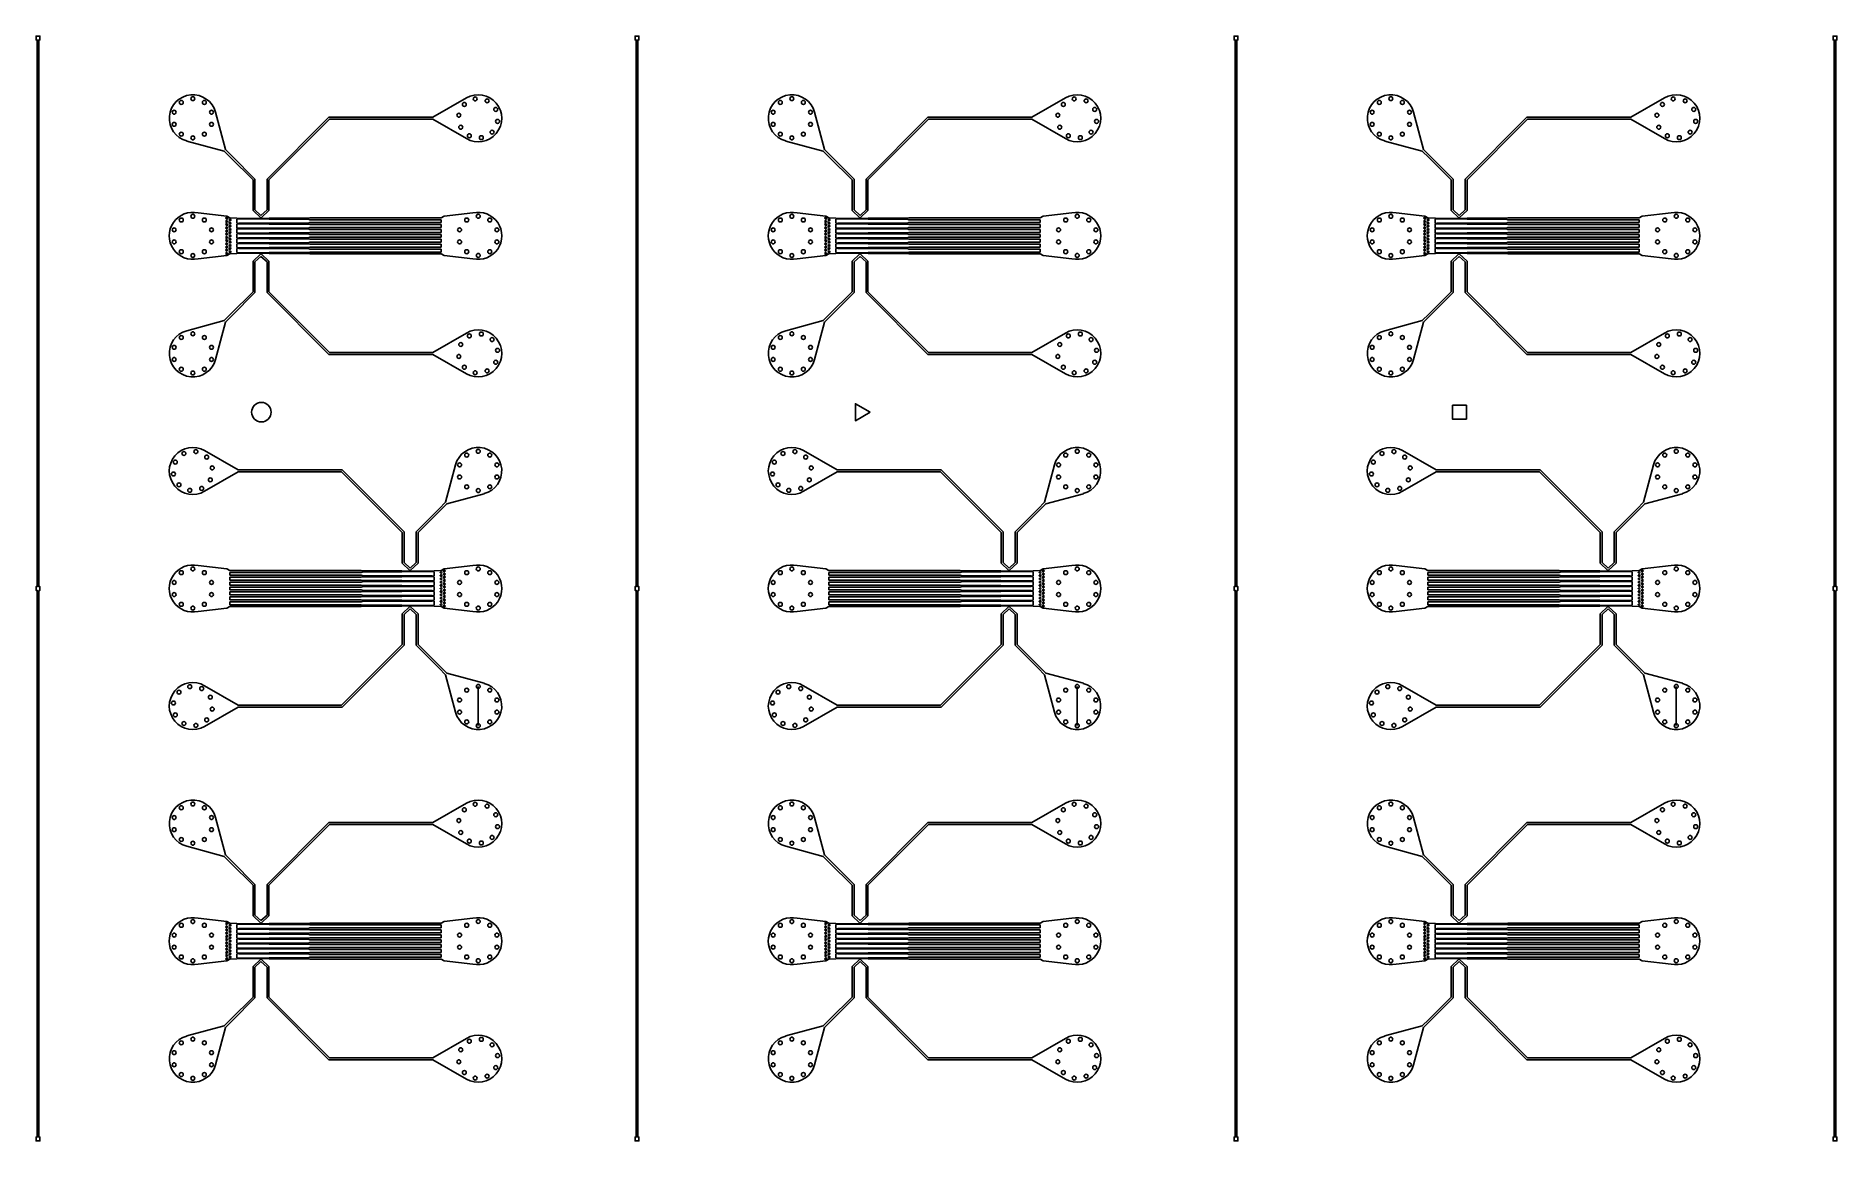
# Model space of a CAD drawing. Header units: inches. Extents: x -22921 to 23021, y -14100 to 14100.
import ezdxf

# ---------------------------------------------------------------- set-up
doc = ezdxf.new("R2010")
doc.units = ezdxf.units.IN
doc.header["$MEASUREMENT"] = 0

# ---------------------------------------------------------------- blocks, each defined once
blk = doc.blocks.new('*U139')
blk.add_circle((0, 0), 50)
blk = doc.blocks.new('*U140')
at = {"color": 0, "linetype": 'ByBlock', "lineweight": -2, "transparency": 16777216}
for p, rotation in [((-293, 8406), 35.99999999999999), ((295, 8406), 324), ((-475, 8156), 72), ((-475, 7846), 108), ((477, 8156), 288), ((477, 7846), 252.0000000000001), ((-293, 7596), 144), ((1, 7501), 180), ((295, 7596), 216)]:
    blk.add_blockref('*U139', p, dxfattribs=dict(at, rotation=rotation))
blk.add_blockref('*U139', (1, 8501), dxfattribs=at)
blk = doc.blocks.new('*U141')
blk.add_circle((0, 0), 50)
blk = doc.blocks.new('*U142')
at = {"color": 0, "linetype": 'ByBlock', "lineweight": -2, "transparency": 16777216}
for p, rotation in [((-293, 8406), 35.99999999999999), ((295, 8406), 324), ((-475, 8156), 72), ((-475, 7846), 108), ((477, 8156), 288), ((477, 7846), 252.0000000000001), ((-293, 7596), 144), ((1, 7501), 180), ((295, 7596), 216)]:
    blk.add_blockref('*U141', p, dxfattribs=dict(at, rotation=rotation))
blk.add_blockref('*U141', (1, 8501), dxfattribs=at)
blk = doc.blocks.new('*U143')
blk.add_circle((0, 0), 50)
blk = doc.blocks.new('*U144')
at = {"color": 0, "linetype": 'ByBlock', "lineweight": -2, "transparency": 16777216}
for p, rotation in [((-293, -32), 35.99999999999999), ((295, -32), 324), ((-475, -282), 72), ((477, -282), 288), ((-475, -591), 108), ((-293, -841), 144), ((1, -937), 180), ((295, -841), 216), ((477, -591), 252)]:
    blk.add_blockref('*U143', p, dxfattribs=dict(at, rotation=rotation))
blk.add_blockref('*U143', (1, 63), dxfattribs=at)
blk = doc.blocks.new('*U145')
blk.add_circle((0, 0), 50)
blk = doc.blocks.new('*U146')
at = {"color": 0, "linetype": 'ByBlock', "lineweight": -2, "transparency": 16777216}
for p, rotation in [((-293, -32), 35.99999999999999), ((295, -32), 324), ((-475, -282), 72), ((477, -282), 288), ((-475, -591), 108), ((-293, -841), 144), ((1, -937), 180), ((295, -841), 216), ((477, -591), 252)]:
    blk.add_blockref('*U145', p, dxfattribs=dict(at, rotation=rotation))
blk.add_blockref('*U145', (1, 63), dxfattribs=at)
blk = doc.blocks.new('*U149')
blk.add_circle((0, 0), 50)
blk = doc.blocks.new('*U150')
at = {"color": 0, "linetype": 'ByBlock', "lineweight": -2, "transparency": 16777216}
for p, rotation in [((-293, 8406), 35.99999999999999), ((295, 8406), 324), ((-475, 8156), 72), ((-475, 7846), 108), ((477, 8156), 288), ((477, 7846), 252.0000000000001), ((-293, 7596), 144), ((1, 7501), 180), ((295, 7596), 216)]:
    blk.add_blockref('*U149', p, dxfattribs=dict(at, rotation=rotation))
blk.add_blockref('*U149', (1, 8501), dxfattribs=at)
blk = doc.blocks.new('*U147')
blk.add_circle((0, 0), 50)
blk = doc.blocks.new('*U148')
at = {"color": 0, "linetype": 'ByBlock', "lineweight": -2, "transparency": 16777216}
for p, rotation in [((-293, 8406), 35.99999999999999), ((295, 8406), 324), ((-475, 8156), 72), ((-475, 7846), 108), ((477, 8156), 288), ((477, 7846), 252.0000000000001), ((-293, 7596), 144), ((1, 7501), 180), ((295, 7596), 216)]:
    blk.add_blockref('*U147', p, dxfattribs=dict(at, rotation=rotation))
blk.add_blockref('*U147', (1, 8501), dxfattribs=at)
blk = doc.blocks.new('*U159')
blk.add_circle((0, 0), 50)
blk = doc.blocks.new('*U160')
at = {"color": 0, "linetype": 'ByBlock', "lineweight": -2, "transparency": 16777216}
for p, rotation in [((-293, 8406), 35.99999999999999), ((295, 8406), 324), ((-475, 8156), 72), ((-475, 7846), 108), ((477, 8156), 288), ((477, 7846), 252.0000000000001), ((-293, 7596), 144), ((1, 7501), 180), ((295, 7596), 216)]:
    blk.add_blockref('*U159', p, dxfattribs=dict(at, rotation=rotation))
blk.add_blockref('*U159', (1, 8501), dxfattribs=at)
blk = doc.blocks.new('*U161')
blk.add_circle((0, 0), 50)
blk = doc.blocks.new('*U162')
at = {"color": 0, "linetype": 'ByBlock', "lineweight": -2, "transparency": 16777216}
for p, rotation in [((-293, 8406), 35.99999999999999), ((295, 8406), 324), ((-475, 8156), 72), ((-475, 7846), 108), ((477, 8156), 288), ((477, 7846), 252.0000000000001), ((-293, 7596), 144), ((1, 7501), 180), ((295, 7596), 216)]:
    blk.add_blockref('*U161', p, dxfattribs=dict(at, rotation=rotation))
blk.add_blockref('*U161', (1, 8501), dxfattribs=at)
blk = doc.blocks.new('*U151')
blk.add_circle((0, 0), 50)
blk = doc.blocks.new('*U152')
at = {"color": 0, "linetype": 'ByBlock', "lineweight": -2, "transparency": 16777216}
for p, rotation in [((-293, -32), 35.99999999999999), ((295, -32), 324), ((-475, -282), 72), ((477, -282), 288), ((-475, -591), 108), ((-293, -841), 144), ((1, -937), 180), ((295, -841), 216), ((477, -591), 252)]:
    blk.add_blockref('*U151', p, dxfattribs=dict(at, rotation=rotation))
blk.add_blockref('*U151', (1, 63), dxfattribs=at)
blk = doc.blocks.new('*U153')
blk.add_circle((0, 0), 50)
blk = doc.blocks.new('*U154')
at = {"color": 0, "linetype": 'ByBlock', "lineweight": -2, "transparency": 16777216}
for p, rotation in [((-293, -32), 35.99999999999999), ((295, -32), 324), ((-475, -282), 72), ((477, -282), 288), ((-475, -591), 108), ((-293, -841), 144), ((1, -937), 180), ((295, -841), 216), ((477, -591), 252)]:
    blk.add_blockref('*U153', p, dxfattribs=dict(at, rotation=rotation))
blk.add_blockref('*U153', (1, 63), dxfattribs=at)
blk = doc.blocks.new('*U157')
blk.add_circle((0, 0), 50)
blk = doc.blocks.new('*U158')
at = {"color": 0, "linetype": 'ByBlock', "lineweight": -2, "transparency": 16777216}
for p, rotation in [((-293, 8406), 35.99999999999999), ((295, 8406), 324), ((-475, 8156), 72), ((-475, 7846), 108), ((477, 8156), 288), ((477, 7846), 252.0000000000001), ((-293, 7596), 144), ((1, 7501), 180), ((295, 7596), 216)]:
    blk.add_blockref('*U157', p, dxfattribs=dict(at, rotation=rotation))
blk.add_blockref('*U157', (1, 8501), dxfattribs=at)
blk = doc.blocks.new('*U155')
blk.add_circle((0, 0), 50)
blk = doc.blocks.new('*U156')
at = {"color": 0, "linetype": 'ByBlock', "lineweight": -2, "transparency": 16777216}
for p, rotation in [((-293, 8406), 35.99999999999999), ((295, 8406), 324), ((-475, 8156), 72), ((-475, 7846), 108), ((477, 8156), 288), ((477, 7846), 252.0000000000001), ((-293, 7596), 144), ((1, 7501), 180), ((295, 7596), 216)]:
    blk.add_blockref('*U155', p, dxfattribs=dict(at, rotation=rotation))
blk.add_blockref('*U155', (1, 8501), dxfattribs=at)
blk = doc.blocks.new('*U171')
blk.add_circle((0, 0), 50)
blk = doc.blocks.new('*U172')
at = {"color": 0, "linetype": 'ByBlock', "lineweight": -2, "transparency": 16777216}
for p, rotation in [((-293, 8406), 35.99999999999999), ((295, 8406), 324), ((-475, 8156), 72), ((-475, 7846), 108), ((477, 8156), 288), ((477, 7846), 252.0000000000001), ((-293, 7596), 144), ((1, 7501), 180), ((295, 7596), 216)]:
    blk.add_blockref('*U171', p, dxfattribs=dict(at, rotation=rotation))
blk.add_blockref('*U171', (1, 8501), dxfattribs=at)
blk = doc.blocks.new('*U173')
blk.add_circle((0, 0), 50)
blk = doc.blocks.new('*U174')
at = {"color": 0, "linetype": 'ByBlock', "lineweight": -2, "transparency": 16777216}
for p, rotation in [((-293, 8406), 35.99999999999999), ((295, 8406), 324), ((-475, 8156), 72), ((-475, 7846), 108), ((477, 8156), 288), ((477, 7846), 252.0000000000001), ((-293, 7596), 144), ((1, 7501), 180), ((295, 7596), 216)]:
    blk.add_blockref('*U173', p, dxfattribs=dict(at, rotation=rotation))
blk.add_blockref('*U173', (1, 8501), dxfattribs=at)
blk = doc.blocks.new('*U163')
blk.add_circle((0, 0), 50)
blk = doc.blocks.new('*U164')
at = {"color": 0, "linetype": 'ByBlock', "lineweight": -2, "transparency": 16777216}
for p, rotation in [((-293, -32), 35.99999999999999), ((295, -32), 324), ((-475, -282), 72), ((477, -282), 288), ((-475, -591), 108), ((-293, -841), 144), ((1, -937), 180), ((295, -841), 216), ((477, -591), 252)]:
    blk.add_blockref('*U163', p, dxfattribs=dict(at, rotation=rotation))
blk.add_blockref('*U163', (1, 63), dxfattribs=at)
blk = doc.blocks.new('*U165')
blk.add_circle((0, 0), 50)
blk = doc.blocks.new('*U166')
at = {"color": 0, "linetype": 'ByBlock', "lineweight": -2, "transparency": 16777216}
for p, rotation in [((-293, -32), 35.99999999999999), ((295, -32), 324), ((-475, -282), 72), ((477, -282), 288), ((-475, -591), 108), ((-293, -841), 144), ((1, -937), 180), ((295, -841), 216), ((477, -591), 252)]:
    blk.add_blockref('*U165', p, dxfattribs=dict(at, rotation=rotation))
blk.add_blockref('*U165', (1, 63), dxfattribs=at)
blk = doc.blocks.new('*U169')
blk.add_circle((0, 0), 50)
blk = doc.blocks.new('*U170')
at = {"color": 0, "linetype": 'ByBlock', "lineweight": -2, "transparency": 16777216}
for p, rotation in [((-293, 8406), 35.99999999999999), ((295, 8406), 324), ((-475, 8156), 72), ((-475, 7846), 108), ((477, 8156), 288), ((477, 7846), 252.0000000000001), ((-293, 7596), 144), ((1, 7501), 180), ((295, 7596), 216)]:
    blk.add_blockref('*U169', p, dxfattribs=dict(at, rotation=rotation))
blk.add_blockref('*U169', (1, 8501), dxfattribs=at)
blk = doc.blocks.new('*U167')
blk.add_circle((0, 0), 50)
blk = doc.blocks.new('*U168')
at = {"color": 0, "linetype": 'ByBlock', "lineweight": -2, "transparency": 16777216}
for p, rotation in [((-293, 8406), 35.99999999999999), ((295, 8406), 324), ((-475, 8156), 72), ((-475, 7846), 108), ((477, 8156), 288), ((477, 7846), 252.0000000000001), ((-293, 7596), 144), ((1, 7501), 180), ((295, 7596), 216)]:
    blk.add_blockref('*U167', p, dxfattribs=dict(at, rotation=rotation))
blk.add_blockref('*U167', (1, 8501), dxfattribs=at)
blk = doc.blocks.new('*U183')
blk.add_circle((0, 0), 50)
blk = doc.blocks.new('*U184')
at = {"color": 0, "linetype": 'ByBlock', "lineweight": -2, "transparency": 16777216}
for p, rotation in [((-293, 8406), 35.99999999999999), ((295, 8406), 324), ((-475, 8156), 72), ((-475, 7846), 108), ((477, 8156), 288), ((477, 7846), 252.0000000000001), ((-293, 7596), 144), ((1, 7501), 180), ((295, 7596), 216)]:
    blk.add_blockref('*U183', p, dxfattribs=dict(at, rotation=rotation))
blk.add_blockref('*U183', (1, 8501), dxfattribs=at)
blk = doc.blocks.new('*U185')
blk.add_circle((0, 0), 50)
blk = doc.blocks.new('*U186')
at = {"color": 0, "linetype": 'ByBlock', "lineweight": -2, "transparency": 16777216}
for p, rotation in [((-293, 8406), 35.99999999999999), ((295, 8406), 324), ((-475, 8156), 72), ((-475, 7846), 108), ((477, 8156), 288), ((477, 7846), 252.0000000000001), ((-293, 7596), 144), ((1, 7501), 180), ((295, 7596), 216)]:
    blk.add_blockref('*U185', p, dxfattribs=dict(at, rotation=rotation))
blk.add_blockref('*U185', (1, 8501), dxfattribs=at)
blk = doc.blocks.new('*U175')
blk.add_circle((0, 0), 50)
blk = doc.blocks.new('*U176')
at = {"color": 0, "linetype": 'ByBlock', "lineweight": -2, "transparency": 16777216}
for p, rotation in [((-293, -32), 35.99999999999999), ((295, -32), 324), ((-475, -282), 72), ((477, -282), 288), ((-475, -591), 108), ((-293, -841), 144), ((1, -937), 180), ((295, -841), 216), ((477, -591), 252)]:
    blk.add_blockref('*U175', p, dxfattribs=dict(at, rotation=rotation))
blk.add_blockref('*U175', (1, 63), dxfattribs=at)
blk = doc.blocks.new('*U177')
blk.add_circle((0, 0), 50)
blk = doc.blocks.new('*U178')
at = {"color": 0, "linetype": 'ByBlock', "lineweight": -2, "transparency": 16777216}
for p, rotation in [((-293, -32), 35.99999999999999), ((295, -32), 324), ((-475, -282), 72), ((477, -282), 288), ((-475, -591), 108), ((-293, -841), 144), ((1, -937), 180), ((295, -841), 216), ((477, -591), 252)]:
    blk.add_blockref('*U177', p, dxfattribs=dict(at, rotation=rotation))
blk.add_blockref('*U177', (1, 63), dxfattribs=at)
blk = doc.blocks.new('*U181')
blk.add_circle((0, 0), 50)
blk = doc.blocks.new('*U182')
at = {"color": 0, "linetype": 'ByBlock', "lineweight": -2, "transparency": 16777216}
for p, rotation in [((-293, 8406), 35.99999999999999), ((295, 8406), 324), ((-475, 8156), 72), ((-475, 7846), 108), ((477, 8156), 288), ((477, 7846), 252.0000000000001), ((-293, 7596), 144), ((1, 7501), 180), ((295, 7596), 216)]:
    blk.add_blockref('*U181', p, dxfattribs=dict(at, rotation=rotation))
blk.add_blockref('*U181', (1, 8501), dxfattribs=at)
blk = doc.blocks.new('*U179')
blk.add_circle((0, 0), 50)
blk = doc.blocks.new('*U180')
at = {"color": 0, "linetype": 'ByBlock', "lineweight": -2, "transparency": 16777216}
for p, rotation in [((-293, 8406), 35.99999999999999), ((295, 8406), 324), ((-475, 8156), 72), ((-475, 7846), 108), ((477, 8156), 288), ((477, 7846), 252.0000000000001), ((-293, 7596), 144), ((1, 7501), 180), ((295, 7596), 216)]:
    blk.add_blockref('*U179', p, dxfattribs=dict(at, rotation=rotation))
blk.add_blockref('*U179', (1, 8501), dxfattribs=at)
blk = doc.blocks.new('*U207')
blk.add_circle((0, 0), 50)
blk = doc.blocks.new('*U208')
at = {"color": 0, "linetype": 'ByBlock', "lineweight": -2, "transparency": 16777216}
for p, rotation in [((-293, 8406), 35.99999999999999), ((295, 8406), 324), ((-475, 8156), 72), ((-475, 7846), 108), ((477, 8156), 288), ((477, 7846), 252.0000000000001), ((-293, 7596), 144), ((1, 7501), 180), ((295, 7596), 216)]:
    blk.add_blockref('*U207', p, dxfattribs=dict(at, rotation=rotation))
blk.add_blockref('*U207', (1, 8501), dxfattribs=at)
blk = doc.blocks.new('*U209')
blk.add_circle((0, 0), 50)
blk = doc.blocks.new('*U210')
at = {"color": 0, "linetype": 'ByBlock', "lineweight": -2, "transparency": 16777216}
for p, rotation in [((-293, 8406), 35.99999999999999), ((295, 8406), 324), ((-475, 8156), 72), ((-475, 7846), 108), ((477, 8156), 288), ((477, 7846), 252.0000000000001), ((-293, 7596), 144), ((1, 7501), 180), ((295, 7596), 216)]:
    blk.add_blockref('*U209', p, dxfattribs=dict(at, rotation=rotation))
blk.add_blockref('*U209', (1, 8501), dxfattribs=at)
blk = doc.blocks.new('*U195')
blk.add_circle((0, 0), 50)
blk = doc.blocks.new('*U196')
at = {"color": 0, "linetype": 'ByBlock', "lineweight": -2, "transparency": 16777216}
for p, rotation in [((-293, -32), 35.99999999999999), ((295, -32), 324), ((-475, -282), 72), ((477, -282), 288), ((-475, -591), 108), ((-293, -841), 144), ((1, -937), 180), ((295, -841), 216), ((477, -591), 252)]:
    blk.add_blockref('*U195', p, dxfattribs=dict(at, rotation=rotation))
blk.add_blockref('*U195', (1, 63), dxfattribs=at)
blk = doc.blocks.new('*U197')
blk.add_circle((0, 0), 50)
blk = doc.blocks.new('*U198')
at = {"color": 0, "linetype": 'ByBlock', "lineweight": -2, "transparency": 16777216}
for p, rotation in [((-293, -32), 35.99999999999999), ((295, -32), 324), ((-475, -282), 72), ((477, -282), 288), ((-475, -591), 108), ((-293, -841), 144), ((1, -937), 180), ((295, -841), 216), ((477, -591), 252)]:
    blk.add_blockref('*U197', p, dxfattribs=dict(at, rotation=rotation))
blk.add_blockref('*U197', (1, 63), dxfattribs=at)
blk = doc.blocks.new('*U201')
blk.add_circle((0, 0), 50)
blk = doc.blocks.new('*U202')
at = {"color": 0, "linetype": 'ByBlock', "lineweight": -2, "transparency": 16777216}
for p, rotation in [((-293, 8406), 35.99999999999999), ((295, 8406), 324), ((-475, 8156), 72), ((-475, 7846), 108), ((477, 8156), 288), ((477, 7846), 252.0000000000001), ((-293, 7596), 144), ((1, 7501), 180), ((295, 7596), 216)]:
    blk.add_blockref('*U201', p, dxfattribs=dict(at, rotation=rotation))
blk.add_blockref('*U201', (1, 8501), dxfattribs=at)
blk = doc.blocks.new('*U199')
blk.add_circle((0, 0), 50)
blk = doc.blocks.new('*U200')
at = {"color": 0, "linetype": 'ByBlock', "lineweight": -2, "transparency": 16777216}
for p, rotation in [((-293, 8406), 35.99999999999999), ((295, 8406), 324), ((-475, 8156), 72), ((-475, 7846), 108), ((477, 8156), 288), ((477, 7846), 252.0000000000001), ((-293, 7596), 144), ((1, 7501), 180), ((295, 7596), 216)]:
    blk.add_blockref('*U199', p, dxfattribs=dict(at, rotation=rotation))
blk.add_blockref('*U199', (1, 8501), dxfattribs=at)
blk = doc.blocks.new('*U203')
blk.add_circle((0, 0), 50)
blk = doc.blocks.new('*U204')
at = {"color": 0, "linetype": 'ByBlock', "lineweight": -2, "transparency": 16777216}
for p, rotation in [((-293, 8406), 35.99999999999999), ((295, 8406), 324), ((-475, 8156), 72), ((-475, 7846), 108), ((477, 8156), 288), ((477, 7846), 252.0000000000001), ((-293, 7596), 144), ((1, 7501), 180), ((295, 7596), 216)]:
    blk.add_blockref('*U203', p, dxfattribs=dict(at, rotation=rotation))
blk.add_blockref('*U203', (1, 8501), dxfattribs=at)
blk = doc.blocks.new('*U205')
blk.add_circle((0, 0), 50)
blk = doc.blocks.new('*U206')
at = {"color": 0, "linetype": 'ByBlock', "lineweight": -2, "transparency": 16777216}
for p, rotation in [((-293, 8406), 35.99999999999999), ((295, 8406), 324), ((-475, 8156), 72), ((-475, 7846), 108), ((477, 8156), 288), ((477, 7846), 252.0000000000001), ((-293, 7596), 144), ((1, 7501), 180), ((295, 7596), 216)]:
    blk.add_blockref('*U205', p, dxfattribs=dict(at, rotation=rotation))
blk.add_blockref('*U205', (1, 8501), dxfattribs=at)
blk = doc.blocks.new('*U187')
blk.add_circle((0, 0), 50)
blk = doc.blocks.new('*U188')
at = {"color": 0, "linetype": 'ByBlock', "lineweight": -2, "transparency": 16777216}
for p, rotation in [((-293, -32), 35.99999999999999), ((295, -32), 324), ((-475, -282), 72), ((477, -282), 288), ((-475, -591), 108), ((-293, -841), 144), ((1, -937), 180), ((295, -841), 216), ((477, -591), 252)]:
    blk.add_blockref('*U187', p, dxfattribs=dict(at, rotation=rotation))
blk.add_blockref('*U187', (1, 63), dxfattribs=at)
blk = doc.blocks.new('*U189')
blk.add_circle((0, 0), 50)
blk = doc.blocks.new('*U190')
at = {"color": 0, "linetype": 'ByBlock', "lineweight": -2, "transparency": 16777216}
for p, rotation in [((-293, -32), 35.99999999999999), ((295, -32), 324), ((-475, -282), 72), ((477, -282), 288), ((-475, -591), 108), ((-293, -841), 144), ((1, -937), 180), ((295, -841), 216), ((477, -591), 252)]:
    blk.add_blockref('*U189', p, dxfattribs=dict(at, rotation=rotation))
blk.add_blockref('*U189', (1, 63), dxfattribs=at)
blk = doc.blocks.new('*U193')
blk.add_circle((0, 0), 50)
blk = doc.blocks.new('*U194')
at = {"color": 0, "linetype": 'ByBlock', "lineweight": -2, "transparency": 16777216}
for p, rotation in [((-293, 8406), 35.99999999999999), ((295, 8406), 324), ((-475, 8156), 72), ((-475, 7846), 108), ((477, 8156), 288), ((477, 7846), 252.0000000000001), ((-293, 7596), 144), ((1, 7501), 180), ((295, 7596), 216)]:
    blk.add_blockref('*U193', p, dxfattribs=dict(at, rotation=rotation))
blk.add_blockref('*U193', (1, 8501), dxfattribs=at)
blk = doc.blocks.new('*U191')
blk.add_circle((0, 0), 50)
blk = doc.blocks.new('*U192')
at = {"color": 0, "linetype": 'ByBlock', "lineweight": -2, "transparency": 16777216}
for p, rotation in [((-293, 8406), 35.99999999999999), ((295, 8406), 324), ((-475, 8156), 72), ((-475, 7846), 108), ((477, 8156), 288), ((477, 7846), 252.0000000000001), ((-293, 7596), 144), ((1, 7501), 180), ((295, 7596), 216)]:
    blk.add_blockref('*U191', p, dxfattribs=dict(at, rotation=rotation))
blk.add_blockref('*U191', (1, 8501), dxfattribs=at)
blk = doc.blocks.new('*U219')
blk.add_circle((0, 0), 50)
blk = doc.blocks.new('*U220')
at = {"color": 0, "linetype": 'ByBlock', "lineweight": -2, "transparency": 16777216}
for p, rotation in [((-293, 8406), 35.99999999999999), ((295, 8406), 324), ((-475, 8156), 72), ((-475, 7846), 108), ((477, 8156), 288), ((477, 7846), 252.0000000000001), ((-293, 7596), 144), ((1, 7501), 180), ((295, 7596), 216)]:
    blk.add_blockref('*U219', p, dxfattribs=dict(at, rotation=rotation))
blk.add_blockref('*U219', (1, 8501), dxfattribs=at)
blk = doc.blocks.new('*U221')
blk.add_circle((0, 0), 50)
blk = doc.blocks.new('*U222')
at = {"color": 0, "linetype": 'ByBlock', "lineweight": -2, "transparency": 16777216}
for p, rotation in [((-293, 8406), 35.99999999999999), ((295, 8406), 324), ((-475, 8156), 72), ((-475, 7846), 108), ((477, 8156), 288), ((477, 7846), 252.0000000000001), ((-293, 7596), 144), ((1, 7501), 180), ((295, 7596), 216)]:
    blk.add_blockref('*U221', p, dxfattribs=dict(at, rotation=rotation))
blk.add_blockref('*U221', (1, 8501), dxfattribs=at)
blk = doc.blocks.new('*U211')
blk.add_circle((0, 0), 50)
blk = doc.blocks.new('*U212')
at = {"color": 0, "linetype": 'ByBlock', "lineweight": -2, "transparency": 16777216}
for p, rotation in [((-293, -32), 35.99999999999999), ((295, -32), 324), ((-475, -282), 72), ((477, -282), 288), ((-475, -591), 108), ((-293, -841), 144), ((1, -937), 180), ((295, -841), 216), ((477, -591), 252)]:
    blk.add_blockref('*U211', p, dxfattribs=dict(at, rotation=rotation))
blk.add_blockref('*U211', (1, 63), dxfattribs=at)
blk = doc.blocks.new('*U213')
blk.add_circle((0, 0), 50)
blk = doc.blocks.new('*U214')
at = {"color": 0, "linetype": 'ByBlock', "lineweight": -2, "transparency": 16777216}
for p, rotation in [((-293, -32), 35.99999999999999), ((295, -32), 324), ((-475, -282), 72), ((477, -282), 288), ((-475, -591), 108), ((-293, -841), 144), ((1, -937), 180), ((295, -841), 216), ((477, -591), 252)]:
    blk.add_blockref('*U213', p, dxfattribs=dict(at, rotation=rotation))
blk.add_blockref('*U213', (1, 63), dxfattribs=at)
blk = doc.blocks.new('*U217')
blk.add_circle((0, 0), 50)
blk = doc.blocks.new('*U218')
at = {"color": 0, "linetype": 'ByBlock', "lineweight": -2, "transparency": 16777216}
for p, rotation in [((-293, 8406), 35.99999999999999), ((295, 8406), 324), ((-475, 8156), 72), ((-475, 7846), 108), ((477, 8156), 288), ((477, 7846), 252.0000000000001), ((-293, 7596), 144), ((1, 7501), 180), ((295, 7596), 216)]:
    blk.add_blockref('*U217', p, dxfattribs=dict(at, rotation=rotation))
blk.add_blockref('*U217', (1, 8501), dxfattribs=at)
blk = doc.blocks.new('*U215')
blk.add_circle((0, 0), 50)
blk = doc.blocks.new('*U216')
at = {"color": 0, "linetype": 'ByBlock', "lineweight": -2, "transparency": 16777216}
for p, rotation in [((-293, 8406), 35.99999999999999), ((295, 8406), 324), ((-475, 8156), 72), ((-475, 7846), 108), ((477, 8156), 288), ((477, 7846), 252.0000000000001), ((-293, 7596), 144), ((1, 7501), 180), ((295, 7596), 216)]:
    blk.add_blockref('*U215', p, dxfattribs=dict(at, rotation=rotation))
blk.add_blockref('*U215', (1, 8501), dxfattribs=at)
blk = doc.blocks.new('*U243')
blk.add_circle((0, 0), 50)
blk = doc.blocks.new('*U244')
at = {"color": 0, "linetype": 'ByBlock', "lineweight": -2, "transparency": 16777216}
for p, rotation in [((-293, 8406), 35.99999999999999), ((295, 8406), 324), ((-475, 8156), 72), ((-475, 7846), 108), ((477, 8156), 288), ((477, 7846), 252.0000000000001), ((-293, 7596), 144), ((1, 7501), 180), ((295, 7596), 216)]:
    blk.add_blockref('*U243', p, dxfattribs=dict(at, rotation=rotation))
blk.add_blockref('*U243', (1, 8501), dxfattribs=at)
blk = doc.blocks.new('*U245')
blk.add_circle((0, 0), 50)
blk = doc.blocks.new('*U246')
at = {"color": 0, "linetype": 'ByBlock', "lineweight": -2, "transparency": 16777216}
for p, rotation in [((-293, 8406), 35.99999999999999), ((295, 8406), 324), ((-475, 8156), 72), ((-475, 7846), 108), ((477, 8156), 288), ((477, 7846), 252.0000000000001), ((-293, 7596), 144), ((1, 7501), 180), ((295, 7596), 216)]:
    blk.add_blockref('*U245', p, dxfattribs=dict(at, rotation=rotation))
blk.add_blockref('*U245', (1, 8501), dxfattribs=at)
blk = doc.blocks.new('*U231')
blk.add_circle((0, 0), 50)
blk = doc.blocks.new('*U232')
at = {"color": 0, "linetype": 'ByBlock', "lineweight": -2, "transparency": 16777216}
for p, rotation in [((-293, -32), 35.99999999999999), ((295, -32), 324), ((-475, -282), 72), ((477, -282), 288), ((-475, -591), 108), ((-293, -841), 144), ((1, -937), 180), ((295, -841), 216), ((477, -591), 252)]:
    blk.add_blockref('*U231', p, dxfattribs=dict(at, rotation=rotation))
blk.add_blockref('*U231', (1, 63), dxfattribs=at)
blk = doc.blocks.new('*U233')
blk.add_circle((0, 0), 50)
blk = doc.blocks.new('*U234')
at = {"color": 0, "linetype": 'ByBlock', "lineweight": -2, "transparency": 16777216}
for p, rotation in [((-293, -32), 35.99999999999999), ((295, -32), 324), ((-475, -282), 72), ((477, -282), 288), ((-475, -591), 108), ((-293, -841), 144), ((1, -937), 180), ((295, -841), 216), ((477, -591), 252)]:
    blk.add_blockref('*U233', p, dxfattribs=dict(at, rotation=rotation))
blk.add_blockref('*U233', (1, 63), dxfattribs=at)
blk = doc.blocks.new('*U237')
blk.add_circle((0, 0), 50)
blk = doc.blocks.new('*U238')
at = {"color": 0, "linetype": 'ByBlock', "lineweight": -2, "transparency": 16777216}
for p, rotation in [((-293, 8406), 35.99999999999999), ((295, 8406), 324), ((-475, 8156), 72), ((-475, 7846), 108), ((477, 8156), 288), ((477, 7846), 252.0000000000001), ((-293, 7596), 144), ((1, 7501), 180), ((295, 7596), 216)]:
    blk.add_blockref('*U237', p, dxfattribs=dict(at, rotation=rotation))
blk.add_blockref('*U237', (1, 8501), dxfattribs=at)
blk = doc.blocks.new('*U235')
blk.add_circle((0, 0), 50)
blk = doc.blocks.new('*U236')
at = {"color": 0, "linetype": 'ByBlock', "lineweight": -2, "transparency": 16777216}
for p, rotation in [((-293, 8406), 35.99999999999999), ((295, 8406), 324), ((-475, 8156), 72), ((-475, 7846), 108), ((477, 8156), 288), ((477, 7846), 252.0000000000001), ((-293, 7596), 144), ((1, 7501), 180), ((295, 7596), 216)]:
    blk.add_blockref('*U235', p, dxfattribs=dict(at, rotation=rotation))
blk.add_blockref('*U235', (1, 8501), dxfattribs=at)
blk = doc.blocks.new('*U239')
blk.add_circle((0, 0), 50)
blk = doc.blocks.new('*U240')
at = {"color": 0, "linetype": 'ByBlock', "lineweight": -2, "transparency": 16777216}
for p, rotation in [((-293, 8406), 35.99999999999999), ((295, 8406), 324), ((-475, 8156), 72), ((-475, 7846), 108), ((477, 8156), 288), ((477, 7846), 252.0000000000001), ((-293, 7596), 144), ((1, 7501), 180), ((295, 7596), 216)]:
    blk.add_blockref('*U239', p, dxfattribs=dict(at, rotation=rotation))
blk.add_blockref('*U239', (1, 8501), dxfattribs=at)
blk = doc.blocks.new('*U241')
blk.add_circle((0, 0), 50)
blk = doc.blocks.new('*U242')
at = {"color": 0, "linetype": 'ByBlock', "lineweight": -2, "transparency": 16777216}
for p, rotation in [((-293, 8406), 35.99999999999999), ((295, 8406), 324), ((-475, 8156), 72), ((-475, 7846), 108), ((477, 8156), 288), ((477, 7846), 252.0000000000001), ((-293, 7596), 144), ((1, 7501), 180), ((295, 7596), 216)]:
    blk.add_blockref('*U241', p, dxfattribs=dict(at, rotation=rotation))
blk.add_blockref('*U241', (1, 8501), dxfattribs=at)
blk = doc.blocks.new('*U223')
blk.add_circle((0, 0), 50)
blk = doc.blocks.new('*U224')
at = {"color": 0, "linetype": 'ByBlock', "lineweight": -2, "transparency": 16777216}
for p, rotation in [((-293, -32), 35.99999999999999), ((295, -32), 324), ((-475, -282), 72), ((477, -282), 288), ((-475, -591), 108), ((-293, -841), 144), ((1, -937), 180), ((295, -841), 216), ((477, -591), 252)]:
    blk.add_blockref('*U223', p, dxfattribs=dict(at, rotation=rotation))
blk.add_blockref('*U223', (1, 63), dxfattribs=at)
blk = doc.blocks.new('*U225')
blk.add_circle((0, 0), 50)
blk = doc.blocks.new('*U226')
at = {"color": 0, "linetype": 'ByBlock', "lineweight": -2, "transparency": 16777216}
for p, rotation in [((-293, -32), 35.99999999999999), ((295, -32), 324), ((-475, -282), 72), ((477, -282), 288), ((-475, -591), 108), ((-293, -841), 144), ((1, -937), 180), ((295, -841), 216), ((477, -591), 252)]:
    blk.add_blockref('*U225', p, dxfattribs=dict(at, rotation=rotation))
blk.add_blockref('*U225', (1, 63), dxfattribs=at)
blk = doc.blocks.new('*U229')
blk.add_circle((0, 0), 50)
blk = doc.blocks.new('*U230')
at = {"color": 0, "linetype": 'ByBlock', "lineweight": -2, "transparency": 16777216}
for p, rotation in [((-293, 8406), 35.99999999999999), ((295, 8406), 324), ((-475, 8156), 72), ((-475, 7846), 108), ((477, 8156), 288), ((477, 7846), 252.0000000000001), ((-293, 7596), 144), ((1, 7501), 180), ((295, 7596), 216)]:
    blk.add_blockref('*U229', p, dxfattribs=dict(at, rotation=rotation))
blk.add_blockref('*U229', (1, 8501), dxfattribs=at)
blk = doc.blocks.new('*U227')
blk.add_circle((0, 0), 50)
blk = doc.blocks.new('*U228')
at = {"color": 0, "linetype": 'ByBlock', "lineweight": -2, "transparency": 16777216}
for p, rotation in [((-293, 8406), 35.99999999999999), ((295, 8406), 324), ((-475, 8156), 72), ((-475, 7846), 108), ((477, 8156), 288), ((477, 7846), 252.0000000000001), ((-293, 7596), 144), ((1, 7501), 180), ((295, 7596), 216)]:
    blk.add_blockref('*U227', p, dxfattribs=dict(at, rotation=rotation))
blk.add_blockref('*U227', (1, 8501), dxfattribs=at)

msp = doc.modelspace()

# ---------------------------------------------------------------- linework, layer by layer
for p, q in [((-12797, 12025), (-11940, 12520)), ((2484, 12025), (3340, 12520)), ((17764, 12025), (18621, 12520)), ((-18085, 11200), (-18341, 12155)), ((-15453, 12025), (-17028, 10449)), ((-15432, 11975), (-16978, 10429)), ((-13029, 12025), (-15453, 12025)), ((-13029, 11975), (-15432, 11975)), ((-13029, 12025), (-12797, 12025)), ((-13029, 11975), (-12797, 11975)), ((-12797, 11975), (-11940, 11480)), ((-2805, 11200), (-3061, 12155)), ((-172, 12025), (-1748, 10449)), ((-151, 11975), (-1698, 10429)), ((2251, 12025), (-172, 12025)), ((2251, 11975), (-151, 11975)), ((2251, 12025), (2484, 12025)), ((2251, 11975), (2484, 11975)), ((2484, 11975), (3340, 11480)), ((12476, 11200), (12220, 12155)), ((15108, 12025), (13533, 10449)), ((15129, 11975), (13583, 10429)), ((17532, 12025), (15108, 12025)), ((17532, 11975), (15129, 11975)), ((17532, 12025), (17764, 12025)), ((17532, 11975), (17764, 11975)), ((17764, 11975), (18621, 11480)), ((-18121, 11164), (-19076, 11420)), ((-17956, 11000), (-18121, 11164)), ((-17921, 11035), (-18085, 11200)), ((-17921, 11035), (-17335, 10449)), ((-2840, 11164), (-3796, 11420)), ((-2676, 11000), (-2840, 11164)), ((-2640, 11035), (-2805, 11200)), ((-2640, 11035), (-2054, 10449)), ((12440, 11164), (11485, 11420)), ((12605, 11000), (12440, 11164)), ((12640, 11035), (12476, 11200)), ((12640, 11035), (13226, 10449)), ((-17956, 11000), (-17385, 10429)), ((-2676, 11000), (-2104, 10429)), ((12605, 11000), (13176, 10429)), ((-17385, 10429), (-17385, 9691)), ((-17335, 10449), (-17335, 9721)), ((-17028, 10449), (-17028, 9691)), ((-16978, 10429), (-16978, 9721)), ((-2104, 10429), (-2104, 9691)), ((-2054, 10449), (-2054, 9721)), ((-1748, 10449), (-1748, 9691)), ((-1698, 10429), (-1698, 9721)), ((13176, 10429), (13176, 9691)), ((13226, 10449), (13226, 9721)), ((13533, 10449), (13533, 9691)), ((13583, 10429), (13583, 9721)), ((-17385, 9721), (-17385, 9646)), ((-17335, 9721), (-17335, 9666)), ((-17335, 9666), (-17182, 9523)), ((-17182, 9523), (-17028, 9666)), ((-17028, 9691), (-17028, 9666)), ((-16978, 9721), (-16978, 9646)), ((-2104, 9721), (-2104, 9646)), ((-2054, 9721), (-2054, 9666)), ((-2054, 9666), (-1901, 9523)), ((-1901, 9523), (-1748, 9666)), ((-1748, 9691), (-1748, 9666)), ((-1698, 9721), (-1698, 9646)), ((13176, 9721), (13176, 9646)), ((13226, 9721), (13226, 9666)), ((13226, 9666), (13379, 9523)), ((13379, 9523), (13533, 9666)), ((13533, 9691), (13533, 9666)), ((13583, 9721), (13583, 9646)), ((-18787, 9585), (-18055, 9502)), ((-18055, 9502), (-17974, 9461)), ((-17974, 9461), (-17794, 9450)), ((-17794, 9450), (-17766, 9442)), ((-17794, 9425), (-17766, 9432)), ((-17794, 9425), (-17794, 9325)), ((-17794, 9325), (-17766, 9318)), ((-17794, 9300), (-17766, 9308)), ((-17794, 9300), (-17794, 9200)), ((-17794, 9200), (-17766, 9192)), ((-17766, 9442), (-17751, 9442)), ((-17766, 9442), (-17746, 9442)), ((-17766, 9432), (-17751, 9432)), ((-17766, 9432), (-17746, 9432)), ((-17766, 9318), (-17751, 9318)), ((-17766, 9318), (-17746, 9318)), ((-17766, 9308), (-17751, 9308)), ((-17766, 9308), (-17746, 9308)), ((-17766, 9192), (-17751, 9192)), ((-17766, 9192), (-17746, 9192)), ((-17746, 9442), (-17746, 9445)), ((-17746, 9442), (-17746, 9445)), ((-17746, 9445), (-17187, 9445)), ((-17746, 9432), (-17746, 9430)), ((-17746, 9432), (-17746, 9430)), ((-17746, 9430), (-16982, 9430)), ((-17746, 9318), (-17746, 9320)), ((-17746, 9318), (-17746, 9320)), ((-17746, 9320), (-16982, 9320)), ((-17746, 9308), (-17746, 9305)), ((-17746, 9308), (-17746, 9305)), ((-17746, 9305), (-16982, 9305)), ((-17746, 9192), (-17746, 9195)), ((-17746, 9192), (-17746, 9195)), ((-17746, 9195), (-16982, 9195)), ((-17385, 9646), (-17187, 9458)), ((-17187, 9458), (-17187, 9448)), ((-17187, 9448), (-17187, 9445)), ((-17177, 9458), (-16978, 9646)), ((-17177, 9458), (-17177, 9448)), ((-17177, 9448), (-17177, 9445)), ((-17177, 9445), (-16982, 9445)), ((-16982, 9445), (-16972, 9450)), ((-16982, 9430), (-16972, 9425)), ((-16982, 9320), (-16972, 9325)), ((-16982, 9305), (-16972, 9300)), ((-16982, 9195), (-16972, 9200)), ((-16972, 9450), (-15982, 9450)), ((-16972, 9425), (-15982, 9425)), ((-16972, 9325), (-15982, 9325)), ((-16972, 9300), (-15982, 9300)), ((-16972, 9200), (-15982, 9200)), ((-15982, 9450), (-15935, 9462)), ((-15982, 9425), (-15935, 9412)), ((-15982, 9325), (-15935, 9338)), ((-15982, 9300), (-15935, 9288)), ((-15982, 9200), (-15935, 9212)), ((-15935, 9462), (-12585, 9462)), ((-15935, 9412), (-12585, 9412)), ((-15935, 9338), (-12585, 9338)), ((-15935, 9288), (-12585, 9288)), ((-15935, 9212), (-12585, 9212)), ((-12506, 9502), (-12587, 9461)), ((-12585, 9412), (-12585, 9338)), ((-12585, 9288), (-12585, 9212)), ((-11774, 9585), (-12506, 9502)), ((-3506, 9585), (-2775, 9502)), ((-2775, 9502), (-2693, 9461)), ((-2693, 9461), (-2514, 9450)), ((-2514, 9450), (-2486, 9442)), ((-2514, 9425), (-2486, 9432)), ((-2514, 9425), (-2514, 9325)), ((-2514, 9325), (-2486, 9318)), ((-2514, 9300), (-2486, 9308)), ((-2514, 9300), (-2514, 9200)), ((-2514, 9200), (-2486, 9192)), ((-2486, 9442), (-2471, 9442)), ((-2486, 9442), (-2466, 9442)), ((-2486, 9432), (-2471, 9432)), ((-2486, 9432), (-2466, 9432)), ((-2486, 9318), (-2471, 9318)), ((-2486, 9318), (-2466, 9318)), ((-2486, 9308), (-2471, 9308)), ((-2486, 9308), (-2466, 9308)), ((-2486, 9192), (-2471, 9192)), ((-2486, 9192), (-2466, 9192)), ((-2466, 9442), (-2466, 9445)), ((-2466, 9442), (-2466, 9445)), ((-2466, 9445), (-1906, 9445)), ((-2466, 9432), (-2466, 9430)), ((-2466, 9432), (-2466, 9430)), ((-2466, 9430), (-1701, 9430)), ((-2466, 9318), (-2466, 9320)), ((-2466, 9318), (-2466, 9320)), ((-2466, 9320), (-1701, 9320)), ((-2466, 9308), (-2466, 9305)), ((-2466, 9308), (-2466, 9305)), ((-2466, 9305), (-1701, 9305)), ((-2466, 9192), (-2466, 9195)), ((-2466, 9192), (-2466, 9195)), ((-2466, 9195), (-1701, 9195)), ((-2104, 9646), (-1906, 9458)), ((-1906, 9458), (-1906, 9448)), ((-1906, 9448), (-1906, 9445)), ((-1896, 9458), (-1698, 9646)), ((-1896, 9458), (-1896, 9448)), ((-1896, 9448), (-1896, 9445)), ((-1896, 9445), (-1701, 9445)), ((-1701, 9445), (-1692, 9450)), ((-1701, 9430), (-1692, 9425)), ((-1701, 9320), (-1692, 9325)), ((-1701, 9305), (-1692, 9300)), ((-1701, 9195), (-1692, 9200)), ((-1692, 9450), (-701, 9450)), ((-1692, 9425), (-701, 9425)), ((-1692, 9325), (-701, 9325)), ((-1692, 9300), (-701, 9300)), ((-1692, 9200), (-701, 9200)), ((-701, 9450), (-654, 9462)), ((-701, 9425), (-654, 9412)), ((-701, 9325), (-654, 9338)), ((-701, 9300), (-654, 9288)), ((-701, 9200), (-654, 9212)), ((-654, 9462), (2696, 9462)), ((-654, 9412), (2696, 9412)), ((-654, 9338), (2696, 9338)), ((-654, 9288), (2696, 9288)), ((-654, 9212), (2696, 9212)), ((2775, 9502), (2693, 9461)), ((2696, 9412), (2696, 9338)), ((2696, 9288), (2696, 9212)), ((3506, 9585), (2775, 9502)), ((11774, 9585), (12506, 9502)), ((12506, 9502), (12587, 9461)), ((12587, 9461), (12767, 9450)), ((12767, 9450), (12795, 9442)), ((12767, 9425), (12795, 9432)), ((12767, 9425), (12767, 9325)), ((12767, 9325), (12795, 9318)), ((12767, 9300), (12795, 9308)), ((12767, 9300), (12767, 9200)), ((12767, 9200), (12795, 9192)), ((12795, 9442), (12810, 9442)), ((12795, 9442), (12815, 9442)), ((12795, 9432), (12810, 9432)), ((12795, 9432), (12815, 9432)), ((12795, 9318), (12810, 9318)), ((12795, 9318), (12815, 9318)), ((12795, 9308), (12810, 9308)), ((12795, 9308), (12815, 9308)), ((12795, 9192), (12810, 9192)), ((12795, 9192), (12815, 9192)), ((12815, 9442), (12815, 9445)), ((12815, 9442), (12815, 9445)), ((12815, 9445), (13374, 9445)), ((12815, 9432), (12815, 9430)), ((12815, 9432), (12815, 9430)), ((12815, 9430), (13579, 9430)), ((12815, 9318), (12815, 9320)), ((12815, 9318), (12815, 9320)), ((12815, 9320), (13579, 9320)), ((12815, 9308), (12815, 9305)), ((12815, 9308), (12815, 9305)), ((12815, 9305), (13579, 9305)), ((12815, 9192), (12815, 9195)), ((12815, 9192), (12815, 9195)), ((12815, 9195), (13579, 9195)), ((13176, 9646), (13374, 9458)), ((13374, 9458), (13374, 9448)), ((13374, 9448), (13374, 9445)), ((13384, 9458), (13583, 9646)), ((13384, 9458), (13384, 9448)), ((13384, 9448), (13384, 9445)), ((13384, 9445), (13579, 9445)), ((13579, 9445), (13589, 9450)), ((13579, 9430), (13589, 9425)), ((13579, 9320), (13589, 9325)), ((13579, 9305), (13589, 9300)), ((13579, 9195), (13589, 9200)), ((13589, 9450), (14579, 9450)), ((13589, 9425), (14579, 9425)), ((13589, 9325), (14579, 9325)), ((13589, 9300), (14579, 9300)), ((13589, 9200), (14579, 9200)), ((14579, 9450), (14626, 9462)), ((14579, 9425), (14626, 9412)), ((14579, 9325), (14626, 9338)), ((14579, 9300), (14626, 9288)), ((14579, 9200), (14626, 9212)), ((14626, 9462), (17976, 9462)), ((14626, 9412), (17976, 9412)), ((14626, 9338), (17976, 9338)), ((14626, 9288), (17976, 9288)), ((14626, 9212), (17976, 9212)), ((18055, 9502), (17974, 9461)), ((17976, 9412), (17976, 9338)), ((17976, 9288), (17976, 9212)), ((18787, 9585), (18055, 9502)), ((-17794, 9175), (-17766, 9182)), ((-17794, 9175), (-17794, 9075)), ((-17794, 9075), (-17766, 9067)), ((-17794, 9050), (-17766, 9057)), ((-17794, 9050), (-17794, 8950)), ((-17794, 8950), (-17766, 8942)), ((-17794, 8925), (-17766, 8932)), ((-17794, 8925), (-17794, 8825)), ((-17794, 8825), (-17766, 8817)), ((-17794, 8800), (-17766, 8807)), ((-17794, 8800), (-17794, 8700)), ((-17766, 9182), (-17751, 9182)), ((-17766, 9182), (-17746, 9182)), ((-17766, 9067), (-17751, 9067)), ((-17766, 9067), (-17746, 9067)), ((-17766, 9057), (-17751, 9057)), ((-17766, 9057), (-17746, 9057)), ((-17766, 8942), (-17751, 8942)), ((-17766, 8942), (-17746, 8942)), ((-17766, 8932), (-17751, 8932)), ((-17766, 8932), (-17746, 8932)), ((-17766, 8817), (-17751, 8817)), ((-17766, 8817), (-17746, 8817)), ((-17766, 8807), (-17751, 8807)), ((-17766, 8807), (-17746, 8807)), ((-17746, 9182), (-17746, 9180)), ((-17746, 9182), (-17746, 9180)), ((-17746, 9180), (-16982, 9180)), ((-17746, 9067), (-17746, 9070)), ((-17746, 9067), (-17746, 9070)), ((-17746, 9070), (-16982, 9070)), ((-17746, 9057), (-17746, 9055)), ((-17746, 9057), (-17746, 9055)), ((-17746, 9055), (-16982, 9055)), ((-17746, 8942), (-17746, 8945)), ((-17746, 8942), (-17746, 8945)), ((-17746, 8945), (-16982, 8945)), ((-17746, 8932), (-17746, 8930)), ((-17746, 8932), (-17746, 8930)), ((-17746, 8930), (-16982, 8930)), ((-17746, 8817), (-17746, 8820)), ((-17746, 8817), (-17746, 8820)), ((-17746, 8820), (-16982, 8820)), ((-17746, 8807), (-17746, 8805)), ((-17746, 8807), (-17746, 8805)), ((-17746, 8805), (-16982, 8805)), ((-16982, 9180), (-16972, 9175)), ((-16982, 9070), (-16972, 9075)), ((-16982, 9055), (-16972, 9050)), ((-16982, 8945), (-16972, 8950)), ((-16982, 8930), (-16972, 8925)), ((-16982, 8820), (-16972, 8825)), ((-16982, 8805), (-16972, 8800)), ((-16972, 9175), (-15982, 9175)), ((-16972, 9075), (-15982, 9075)), ((-16972, 9050), (-15982, 9050)), ((-16972, 8950), (-15982, 8950)), ((-16972, 8925), (-15982, 8925)), ((-16972, 8825), (-15982, 8825)), ((-16972, 8800), (-15982, 8800)), ((-15982, 9175), (-15935, 9162)), ((-15982, 9075), (-15935, 9087)), ((-15982, 9050), (-15935, 9037)), ((-15982, 8950), (-15935, 8962)), ((-15982, 8925), (-15935, 8912)), ((-15982, 8825), (-15935, 8837)), ((-15982, 8800), (-15935, 8787)), ((-15935, 9162), (-12585, 9162)), ((-15935, 9087), (-12585, 9087)), ((-15935, 9037), (-12585, 9037)), ((-15935, 8962), (-12585, 8962)), ((-15935, 8912), (-12585, 8912)), ((-15935, 8837), (-12585, 8837)), ((-15935, 8787), (-12585, 8787)), ((-12585, 9162), (-12585, 9087)), ((-12585, 9037), (-12585, 8962)), ((-12585, 8912), (-12585, 8837)), ((-12585, 8787), (-12585, 8712)), ((-2514, 9175), (-2486, 9182)), ((-2514, 9175), (-2514, 9075)), ((-2514, 9075), (-2486, 9067)), ((-2514, 9050), (-2486, 9057)), ((-2514, 9050), (-2514, 8950)), ((-2514, 8950), (-2486, 8942)), ((-2514, 8925), (-2486, 8932)), ((-2514, 8925), (-2514, 8825)), ((-2514, 8825), (-2486, 8817)), ((-2514, 8800), (-2486, 8807)), ((-2514, 8800), (-2514, 8700)), ((-2486, 9182), (-2471, 9182)), ((-2486, 9182), (-2466, 9182)), ((-2486, 9067), (-2471, 9067)), ((-2486, 9067), (-2466, 9067)), ((-2486, 9057), (-2471, 9057)), ((-2486, 9057), (-2466, 9057)), ((-2486, 8942), (-2471, 8942)), ((-2486, 8942), (-2466, 8942)), ((-2486, 8932), (-2471, 8932)), ((-2486, 8932), (-2466, 8932)), ((-2486, 8817), (-2471, 8817)), ((-2486, 8817), (-2466, 8817)), ((-2486, 8807), (-2471, 8807)), ((-2486, 8807), (-2466, 8807)), ((-2466, 9182), (-2466, 9180)), ((-2466, 9182), (-2466, 9180)), ((-2466, 9180), (-1701, 9180)), ((-2466, 9067), (-2466, 9070)), ((-2466, 9067), (-2466, 9070)), ((-2466, 9070), (-1701, 9070)), ((-2466, 9057), (-2466, 9055)), ((-2466, 9057), (-2466, 9055)), ((-2466, 9055), (-1701, 9055)), ((-2466, 8942), (-2466, 8945)), ((-2466, 8942), (-2466, 8945)), ((-2466, 8945), (-1701, 8945)), ((-2466, 8932), (-2466, 8930)), ((-2466, 8932), (-2466, 8930)), ((-2466, 8930), (-1701, 8930)), ((-2466, 8817), (-2466, 8820)), ((-2466, 8817), (-2466, 8820)), ((-2466, 8820), (-1701, 8820)), ((-2466, 8807), (-2466, 8805)), ((-2466, 8807), (-2466, 8805)), ((-2466, 8805), (-1701, 8805)), ((-1701, 9180), (-1692, 9175)), ((-1701, 9070), (-1692, 9075)), ((-1701, 9055), (-1692, 9050)), ((-1701, 8945), (-1692, 8950)), ((-1701, 8930), (-1692, 8925)), ((-1701, 8820), (-1692, 8825)), ((-1701, 8805), (-1692, 8800)), ((-1692, 9175), (-701, 9175)), ((-1692, 9075), (-701, 9075)), ((-1692, 9050), (-701, 9050)), ((-1692, 8950), (-701, 8950)), ((-1692, 8925), (-701, 8925)), ((-1692, 8825), (-701, 8825)), ((-1692, 8800), (-701, 8800)), ((-701, 9175), (-654, 9162)), ((-701, 9075), (-654, 9087)), ((-701, 9050), (-654, 9037)), ((-701, 8950), (-654, 8962)), ((-701, 8925), (-654, 8912)), ((-701, 8825), (-654, 8837)), ((-701, 8800), (-654, 8787)), ((-654, 9162), (2696, 9162)), ((-654, 9087), (2696, 9087)), ((-654, 9037), (2696, 9037)), ((-654, 8962), (2696, 8962)), ((-654, 8912), (2696, 8912)), ((-654, 8837), (2696, 8837)), ((-654, 8787), (2696, 8787)), ((2696, 9162), (2696, 9087)), ((2696, 9037), (2696, 8962)), ((2696, 8912), (2696, 8837)), ((2696, 8787), (2696, 8712)), ((12767, 9175), (12795, 9182)), ((12767, 9175), (12767, 9075)), ((12767, 9075), (12795, 9067)), ((12767, 9050), (12795, 9057)), ((12767, 9050), (12767, 8950)), ((12767, 8950), (12795, 8942)), ((12767, 8925), (12795, 8932)), ((12767, 8925), (12767, 8825)), ((12767, 8825), (12795, 8817)), ((12767, 8800), (12795, 8807)), ((12767, 8800), (12767, 8700)), ((12795, 9182), (12810, 9182)), ((12795, 9182), (12815, 9182)), ((12795, 9067), (12810, 9067)), ((12795, 9067), (12815, 9067)), ((12795, 9057), (12810, 9057)), ((12795, 9057), (12815, 9057)), ((12795, 8942), (12810, 8942)), ((12795, 8942), (12815, 8942)), ((12795, 8932), (12810, 8932)), ((12795, 8932), (12815, 8932)), ((12795, 8817), (12810, 8817)), ((12795, 8817), (12815, 8817)), ((12795, 8807), (12810, 8807)), ((12795, 8807), (12815, 8807)), ((12815, 9182), (12815, 9180)), ((12815, 9182), (12815, 9180)), ((12815, 9180), (13579, 9180)), ((12815, 9067), (12815, 9070)), ((12815, 9067), (12815, 9070)), ((12815, 9070), (13579, 9070)), ((12815, 9057), (12815, 9055)), ((12815, 9057), (12815, 9055)), ((12815, 9055), (13579, 9055)), ((12815, 8942), (12815, 8945)), ((12815, 8942), (12815, 8945)), ((12815, 8945), (13579, 8945)), ((12815, 8932), (12815, 8930)), ((12815, 8932), (12815, 8930)), ((12815, 8930), (13579, 8930)), ((12815, 8817), (12815, 8820)), ((12815, 8817), (12815, 8820)), ((12815, 8820), (13579, 8820)), ((12815, 8807), (12815, 8805)), ((12815, 8807), (12815, 8805)), ((12815, 8805), (13579, 8805)), ((13579, 9180), (13589, 9175)), ((13579, 9070), (13589, 9075)), ((13579, 9055), (13589, 9050)), ((13579, 8945), (13589, 8950)), ((13579, 8930), (13589, 8925)), ((13579, 8820), (13589, 8825)), ((13579, 8805), (13589, 8800)), ((13589, 9175), (14579, 9175)), ((13589, 9075), (14579, 9075)), ((13589, 9050), (14579, 9050)), ((13589, 8950), (14579, 8950)), ((13589, 8925), (14579, 8925)), ((13589, 8825), (14579, 8825)), ((13589, 8800), (14579, 8800)), ((14579, 9175), (14626, 9162)), ((14579, 9075), (14626, 9087)), ((14579, 9050), (14626, 9037)), ((14579, 8950), (14626, 8962)), ((14579, 8925), (14626, 8912)), ((14579, 8825), (14626, 8837)), ((14579, 8800), (14626, 8787)), ((14626, 9162), (17976, 9162)), ((14626, 9087), (17976, 9087)), ((14626, 9037), (17976, 9037)), ((14626, 8962), (17976, 8962)), ((14626, 8912), (17976, 8912)), ((14626, 8837), (17976, 8837)), ((14626, 8787), (17976, 8787)), ((17976, 9162), (17976, 9087)), ((17976, 9037), (17976, 8962)), ((17976, 8912), (17976, 8837)), ((17976, 8787), (17976, 8712)), ((-18787, 8415), (-18055, 8498)), ((-18055, 8498), (-17974, 8539)), ((-17974, 8539), (-17794, 8550)), ((-17794, 8700), (-17766, 8692)), ((-17794, 8675), (-17766, 8682)), ((-17794, 8675), (-17794, 8575)), ((-17794, 8575), (-17766, 8567)), ((-17794, 8550), (-17766, 8557)), ((-17766, 8692), (-17751, 8692)), ((-17766, 8692), (-17746, 8692)), ((-17766, 8682), (-17751, 8682)), ((-17766, 8682), (-17746, 8682)), ((-17766, 8567), (-17751, 8567)), ((-17766, 8567), (-17746, 8567)), ((-17766, 8557), (-17751, 8557)), ((-17766, 8557), (-17746, 8557)), ((-17746, 8692), (-17746, 8695)), ((-17746, 8692), (-17746, 8695)), ((-17746, 8695), (-16982, 8695)), ((-17746, 8682), (-17746, 8680)), ((-17746, 8682), (-17746, 8680)), ((-17746, 8680), (-16982, 8680)), ((-17746, 8567), (-17746, 8570)), ((-17746, 8567), (-17746, 8570)), ((-17746, 8570), (-16982, 8570)), ((-17746, 8557), (-17746, 8555)), ((-17746, 8557), (-17746, 8555)), ((-17746, 8555), (-17187, 8555)), ((-17385, 8354), (-17187, 8542)), ((-17385, 8279), (-17385, 8354)), ((-17385, 7571), (-17385, 8309)), ((-17335, 8334), (-17182, 8477)), ((-17335, 8279), (-17335, 8334)), ((-17335, 7551), (-17335, 8279)), ((-17187, 8542), (-17187, 8555)), ((-17182, 8477), (-17028, 8334)), ((-17177, 8555), (-16982, 8555)), ((-17177, 8542), (-17177, 8555)), ((-17177, 8542), (-16978, 8354)), ((-17028, 8309), (-17028, 8334)), ((-17028, 7551), (-17028, 8309)), ((-16982, 8695), (-16972, 8700)), ((-16982, 8680), (-16972, 8675)), ((-16982, 8570), (-16972, 8575)), ((-16982, 8555), (-16972, 8550)), ((-16978, 8279), (-16978, 8354)), ((-16978, 7571), (-16978, 8279)), ((-16972, 8700), (-15982, 8700)), ((-16972, 8675), (-15982, 8675)), ((-16972, 8575), (-15982, 8575)), ((-16972, 8550), (-15982, 8550)), ((-15982, 8700), (-15935, 8712)), ((-15982, 8675), (-15935, 8662)), ((-15982, 8575), (-15935, 8587)), ((-15982, 8550), (-15935, 8537)), ((-15935, 8712), (-12585, 8712)), ((-15935, 8662), (-12585, 8662)), ((-15935, 8587), (-12585, 8587)), ((-15935, 8537), (-12585, 8537)), ((-12506, 8498), (-12587, 8539)), ((-12585, 8662), (-12585, 8587)), ((-11774, 8415), (-12506, 8498)), ((-3506, 8415), (-2775, 8498)), ((-2775, 8498), (-2693, 8539)), ((-2693, 8539), (-2514, 8550)), ((-2514, 8700), (-2486, 8692)), ((-2514, 8675), (-2486, 8682)), ((-2514, 8675), (-2514, 8575)), ((-2514, 8575), (-2486, 8567)), ((-2514, 8550), (-2486, 8557)), ((-2486, 8692), (-2471, 8692)), ((-2486, 8692), (-2466, 8692)), ((-2486, 8682), (-2471, 8682)), ((-2486, 8682), (-2466, 8682)), ((-2486, 8567), (-2471, 8567)), ((-2486, 8567), (-2466, 8567)), ((-2486, 8557), (-2471, 8557)), ((-2486, 8557), (-2466, 8557)), ((-2466, 8692), (-2466, 8695)), ((-2466, 8692), (-2466, 8695)), ((-2466, 8695), (-1701, 8695)), ((-2466, 8682), (-2466, 8680)), ((-2466, 8682), (-2466, 8680)), ((-2466, 8680), (-1701, 8680)), ((-2466, 8567), (-2466, 8570)), ((-2466, 8567), (-2466, 8570)), ((-2466, 8570), (-1701, 8570)), ((-2466, 8557), (-2466, 8555)), ((-2466, 8557), (-2466, 8555)), ((-2466, 8555), (-1906, 8555)), ((-2104, 8354), (-1906, 8542)), ((-2104, 8279), (-2104, 8354)), ((-2104, 7571), (-2104, 8309)), ((-2054, 8334), (-1901, 8477)), ((-2054, 8279), (-2054, 8334)), ((-2054, 7551), (-2054, 8279)), ((-1906, 8542), (-1906, 8555)), ((-1901, 8477), (-1748, 8334)), ((-1896, 8555), (-1701, 8555)), ((-1896, 8542), (-1896, 8555)), ((-1896, 8542), (-1698, 8354)), ((-1748, 8309), (-1748, 8334)), ((-1748, 7551), (-1748, 8309)), ((-1701, 8695), (-1692, 8700)), ((-1701, 8680), (-1692, 8675)), ((-1701, 8570), (-1692, 8575)), ((-1701, 8555), (-1692, 8550)), ((-1698, 8279), (-1698, 8354)), ((-1698, 7571), (-1698, 8279)), ((-1692, 8700), (-701, 8700)), ((-1692, 8675), (-701, 8675)), ((-1692, 8575), (-701, 8575)), ((-1692, 8550), (-701, 8550)), ((-701, 8700), (-654, 8712)), ((-701, 8675), (-654, 8662)), ((-701, 8575), (-654, 8587)), ((-701, 8550), (-654, 8537)), ((-654, 8712), (2696, 8712)), ((-654, 8662), (2696, 8662)), ((-654, 8587), (2696, 8587)), ((-654, 8537), (2696, 8537)), ((2775, 8498), (2693, 8539)), ((2696, 8662), (2696, 8587)), ((3506, 8415), (2775, 8498)), ((11774, 8415), (12506, 8498)), ((12506, 8498), (12587, 8539)), ((12587, 8539), (12767, 8550)), ((12767, 8700), (12795, 8692)), ((12767, 8675), (12795, 8682)), ((12767, 8675), (12767, 8575)), ((12767, 8575), (12795, 8567)), ((12767, 8550), (12795, 8557)), ((12795, 8692), (12810, 8692)), ((12795, 8692), (12815, 8692)), ((12795, 8682), (12810, 8682)), ((12795, 8682), (12815, 8682)), ((12795, 8567), (12810, 8567)), ((12795, 8567), (12815, 8567)), ((12795, 8557), (12810, 8557)), ((12795, 8557), (12815, 8557)), ((12815, 8692), (12815, 8695)), ((12815, 8692), (12815, 8695)), ((12815, 8695), (13579, 8695)), ((12815, 8682), (12815, 8680)), ((12815, 8682), (12815, 8680)), ((12815, 8680), (13579, 8680)), ((12815, 8567), (12815, 8570)), ((12815, 8567), (12815, 8570)), ((12815, 8570), (13579, 8570)), ((12815, 8557), (12815, 8555)), ((12815, 8557), (12815, 8555)), ((12815, 8555), (13374, 8555)), ((13176, 8354), (13374, 8542)), ((13176, 8279), (13176, 8354)), ((13176, 7571), (13176, 8309)), ((13226, 8334), (13379, 8477)), ((13226, 8279), (13226, 8334)), ((13226, 7551), (13226, 8279)), ((13374, 8542), (13374, 8555)), ((13379, 8477), (13533, 8334)), ((13384, 8555), (13579, 8555)), ((13384, 8542), (13384, 8555)), ((13384, 8542), (13583, 8354)), ((13533, 8309), (13533, 8334)), ((13533, 7551), (13533, 8309)), ((13579, 8695), (13589, 8700)), ((13579, 8680), (13589, 8675)), ((13579, 8570), (13589, 8575)), ((13579, 8555), (13589, 8550)), ((13583, 8279), (13583, 8354)), ((13583, 7571), (13583, 8279)), ((13589, 8700), (14579, 8700)), ((13589, 8675), (14579, 8675)), ((13589, 8575), (14579, 8575)), ((13589, 8550), (14579, 8550)), ((14579, 8700), (14626, 8712)), ((14579, 8675), (14626, 8662)), ((14579, 8575), (14626, 8587)), ((14579, 8550), (14626, 8537)), ((14626, 8712), (17976, 8712)), ((14626, 8662), (17976, 8662)), ((14626, 8587), (17976, 8587)), ((14626, 8537), (17976, 8537)), ((18055, 8498), (17974, 8539)), ((17976, 8662), (17976, 8587)), ((18787, 8415), (18055, 8498)), ((-17956, 7000), (-17385, 7571)), ((-17921, 6965), (-17335, 7551)), ((-15453, 5975), (-17028, 7551)), ((-15432, 6025), (-16978, 7571)), ((-2676, 7000), (-2104, 7571)), ((-2640, 6965), (-2054, 7551)), ((-172, 5975), (-1748, 7551)), ((-151, 6025), (-1698, 7571)), ((12605, 7000), (13176, 7571)), ((12640, 6965), (13226, 7551)), ((15108, 5975), (13533, 7551)), ((15129, 6025), (13583, 7571)), ((-17956, 7000), (-18121, 6836)), ((-17921, 6965), (-18085, 6800)), ((-2676, 7000), (-2840, 6836)), ((-2640, 6965), (-2805, 6800)), ((12605, 7000), (12440, 6836)), ((12640, 6965), (12476, 6800)), ((-18121, 6836), (-19076, 6580)), ((-18085, 6800), (-18341, 5845)), ((-12797, 6025), (-11940, 6520)), ((-2840, 6836), (-3796, 6580)), ((-2805, 6800), (-3061, 5845)), ((2484, 6025), (3340, 6520)), ((12440, 6836), (11485, 6580)), ((12476, 6800), (12220, 5845)), ((17764, 6025), (18621, 6520)), ((-13029, 5975), (-15453, 5975)), ((-13029, 6025), (-15432, 6025)), ((-13029, 6025), (-12797, 6025)), ((-13029, 5975), (-12797, 5975)), ((-12797, 5975), (-11940, 5480)), ((2251, 5975), (-172, 5975)), ((2251, 6025), (-151, 6025)), ((2251, 6025), (2484, 6025)), ((2251, 5975), (2484, 5975)), ((2484, 5975), (3340, 5480)), ((17532, 5975), (15108, 5975)), ((17532, 6025), (15129, 6025)), ((17532, 6025), (17764, 6025)), ((17532, 5975), (17764, 5975)), ((17764, 5975), (18621, 5480)), ((-17764, 3025), (-18621, 3520)), ((-2484, 3025), (-3340, 3520)), ((12797, 3025), (11940, 3520)), ((-17764, 2975), (-18621, 2480)), ((-17532, 3025), (-17764, 3025)), ((-17532, 2975), (-17764, 2975)), ((-17532, 3025), (-15108, 3025)), ((-17532, 2975), (-15129, 2975)), ((-15129, 2975), (-13583, 1429)), ((-15108, 3025), (-13533, 1449)), ((-12476, 2200), (-12220, 3155)), ((-2484, 2975), (-3340, 2480)), ((-2251, 3025), (-2484, 3025)), ((-2251, 2975), (-2484, 2975)), ((-2251, 3025), (172, 3025)), ((-2251, 2975), (151, 2975)), ((151, 2975), (1698, 1429)), ((172, 3025), (1748, 1449)), ((2805, 2200), (3061, 3155)), ((12797, 2975), (11940, 2480)), ((13029, 3025), (12797, 3025)), ((13029, 2975), (12797, 2975)), ((13029, 3025), (15453, 3025)), ((13029, 2975), (15432, 2975)), ((15432, 2975), (16978, 1429)), ((15453, 3025), (17028, 1449)), ((18085, 2200), (18341, 3155)), ((-12440, 2164), (-11485, 2420)), ((2840, 2164), (3796, 2420)), ((18121, 2164), (19076, 2420)), ((-12640, 2035), (-13226, 1449)), ((-12605, 2000), (-13176, 1429)), ((-12640, 2035), (-12476, 2200)), ((-12605, 2000), (-12440, 2164)), ((2640, 2035), (2054, 1449)), ((2676, 2000), (2104, 1429)), ((2640, 2035), (2805, 2200)), ((2676, 2000), (2840, 2164)), ((17921, 2035), (17335, 1449)), ((17956, 2000), (17385, 1429)), ((17921, 2035), (18085, 2200)), ((17956, 2000), (18121, 2164)), ((-13583, 1429), (-13583, 721)), ((-13533, 1449), (-13533, 691)), ((-13226, 1449), (-13226, 721)), ((-13176, 1429), (-13176, 691)), ((1698, 1429), (1698, 721)), ((1748, 1449), (1748, 691)), ((2054, 1449), (2054, 721)), ((2104, 1429), (2104, 691)), ((16978, 1429), (16978, 721)), ((17028, 1449), (17028, 691)), ((17335, 1449), (17335, 721)), ((17385, 1429), (17385, 691)), ((-18787, 585), (-18055, 502)), ((-18055, 502), (-17974, 461)), ((-14626, 462), (-17976, 462)), ((-14579, 450), (-14626, 462)), ((-13583, 721), (-13583, 646)), ((-13384, 457), (-13583, 646)), ((-13533, 691), (-13533, 666)), ((-13379, 523), (-13533, 666)), ((-13226, 666), (-13379, 523)), ((-13176, 646), (-13374, 457)), ((-13226, 721), (-13226, 666)), ((-13176, 721), (-13176, 646)), ((-12587, 461), (-12767, 450)), ((-12506, 502), (-12587, 461)), ((-11774, 585), (-12506, 502)), ((-3506, 585), (-2775, 502)), ((-2775, 502), (-2693, 461)), ((654, 462), (-2696, 462)), ((701, 450), (654, 462)), ((1698, 721), (1698, 646)), ((1896, 457), (1698, 646)), ((1748, 691), (1748, 666)), ((1901, 523), (1748, 666)), ((2054, 666), (1901, 523)), ((2104, 646), (1906, 457)), ((2054, 721), (2054, 666)), ((2104, 721), (2104, 646)), ((2693, 461), (2514, 450)), ((2775, 502), (2693, 461)), ((3506, 585), (2775, 502)), ((11774, 585), (12506, 502)), ((12506, 502), (12587, 461)), ((15935, 462), (12585, 462)), ((15982, 450), (15935, 462)), ((16978, 721), (16978, 646)), ((17177, 457), (16978, 646)), ((17028, 691), (17028, 666)), ((17182, 523), (17028, 666)), ((17335, 666), (17182, 523)), ((17385, 646), (17187, 457)), ((17335, 721), (17335, 666)), ((17385, 721), (17385, 646)), ((17974, 461), (17794, 450)), ((18055, 502), (17974, 461)), ((18787, 585), (18055, 502)), ((-14626, 412), (-17976, 412)), ((-17976, 337), (-17976, 412)), ((-14626, 337), (-17976, 337)), ((-14626, 287), (-17976, 287)), ((-17976, 212), (-17976, 287)), ((-14626, 212), (-17976, 212)), ((-14626, 162), (-17976, 162)), ((-17976, 87), (-17976, 162)), ((-14626, 87), (-17976, 87)), ((-14626, 37), (-17976, 37)), ((-17976, -38), (-17976, 37)), ((-14579, 425), (-14626, 412)), ((-14579, 325), (-14626, 337)), ((-14579, 300), (-14626, 287)), ((-14579, 200), (-14626, 212)), ((-14579, 175), (-14626, 162)), ((-14579, 75), (-14626, 87)), ((-14579, 50), (-14626, 37)), ((-13589, 450), (-14579, 450)), ((-13589, 425), (-14579, 425)), ((-13589, 325), (-14579, 325)), ((-13589, 300), (-14579, 300)), ((-13589, 200), (-14579, 200)), ((-13589, 175), (-14579, 175)), ((-13589, 75), (-14579, 75)), ((-13589, 50), (-14579, 50)), ((-13579, 445), (-13589, 450)), ((-13579, 430), (-13589, 425)), ((-13579, 320), (-13589, 325)), ((-13579, 305), (-13589, 300)), ((-13579, 195), (-13589, 200)), ((-13579, 180), (-13589, 175)), ((-13579, 70), (-13589, 75)), ((-13579, 55), (-13589, 50)), ((-13384, 445), (-13579, 445)), ((-12815, 430), (-13579, 430)), ((-12815, 320), (-13579, 320)), ((-12815, 305), (-13579, 305)), ((-12815, 195), (-13579, 195)), ((-12815, 180), (-13579, 180)), ((-12815, 70), (-13579, 70)), ((-12815, 55), (-13579, 55)), ((-13384, 457), (-13384, 445)), ((-13374, 457), (-13374, 445)), ((-12815, 445), (-13374, 445)), ((-12815, 442), (-12815, 445)), ((-12815, 442), (-12815, 445)), ((-12795, 442), (-12815, 442)), ((-12795, 432), (-12815, 432)), ((-12815, 432), (-12815, 430)), ((-12815, 432), (-12815, 430)), ((-12815, 317), (-12815, 320)), ((-12815, 317), (-12815, 320)), ((-12795, 317), (-12815, 317)), ((-12795, 307), (-12815, 307)), ((-12815, 307), (-12815, 305)), ((-12815, 307), (-12815, 305)), ((-12815, 192), (-12815, 195)), ((-12815, 192), (-12815, 195)), ((-12795, 192), (-12815, 192)), ((-12795, 182), (-12815, 182)), ((-12815, 182), (-12815, 180)), ((-12815, 182), (-12815, 180)), ((-12815, 67), (-12815, 70)), ((-12815, 67), (-12815, 70)), ((-12795, 67), (-12815, 67)), ((-12795, 57), (-12815, 57)), ((-12815, 57), (-12815, 55)), ((-12815, 57), (-12815, 55)), ((-12795, 442), (-12810, 442)), ((-12795, 432), (-12810, 432)), ((-12795, 317), (-12810, 317)), ((-12795, 307), (-12810, 307)), ((-12795, 192), (-12810, 192)), ((-12795, 182), (-12810, 182)), ((-12795, 67), (-12810, 67)), ((-12795, 57), (-12810, 57)), ((-12767, 450), (-12795, 442)), ((-12767, 425), (-12795, 432)), ((-12767, 325), (-12795, 317)), ((-12767, 300), (-12795, 307)), ((-12767, 200), (-12795, 192)), ((-12767, 175), (-12795, 182)), ((-12767, 75), (-12795, 67)), ((-12767, 50), (-12795, 57)), ((-12767, 325), (-12767, 425)), ((-12767, 200), (-12767, 300)), ((-12767, 75), (-12767, 175)), ((-12767, -50), (-12767, 50)), ((654, 412), (-2696, 412)), ((-2696, 337), (-2696, 412)), ((654, 337), (-2696, 337)), ((654, 287), (-2696, 287)), ((-2696, 212), (-2696, 287)), ((654, 212), (-2696, 212)), ((654, 162), (-2696, 162)), ((-2696, 87), (-2696, 162)), ((654, 87), (-2696, 87)), ((654, 37), (-2696, 37)), ((-2696, -38), (-2696, 37)), ((701, 425), (654, 412)), ((701, 325), (654, 337)), ((701, 300), (654, 287)), ((701, 200), (654, 212)), ((701, 175), (654, 162)), ((701, 75), (654, 87)), ((701, 50), (654, 37)), ((1692, 450), (701, 450)), ((1692, 425), (701, 425)), ((1692, 325), (701, 325)), ((1692, 300), (701, 300)), ((1692, 200), (701, 200)), ((1692, 175), (701, 175)), ((1692, 75), (701, 75)), ((1692, 50), (701, 50)), ((1701, 445), (1692, 450)), ((1701, 430), (1692, 425)), ((1701, 320), (1692, 325)), ((1701, 305), (1692, 300)), ((1701, 195), (1692, 200)), ((1701, 180), (1692, 175)), ((1701, 70), (1692, 75)), ((1701, 55), (1692, 50)), ((1896, 445), (1701, 445)), ((2466, 430), (1701, 430)), ((2466, 320), (1701, 320)), ((2466, 305), (1701, 305)), ((2466, 195), (1701, 195)), ((2466, 180), (1701, 180)), ((2466, 70), (1701, 70)), ((2466, 55), (1701, 55)), ((1896, 457), (1896, 445)), ((1906, 457), (1906, 445)), ((2466, 445), (1906, 445)), ((2466, 442), (2466, 445)), ((2466, 442), (2466, 445)), ((2486, 442), (2466, 442)), ((2486, 432), (2466, 432)), ((2466, 432), (2466, 430)), ((2466, 432), (2466, 430)), ((2466, 317), (2466, 320)), ((2466, 317), (2466, 320)), ((2486, 317), (2466, 317)), ((2486, 307), (2466, 307)), ((2466, 307), (2466, 305)), ((2466, 307), (2466, 305)), ((2466, 192), (2466, 195)), ((2466, 192), (2466, 195)), ((2486, 192), (2466, 192)), ((2486, 182), (2466, 182)), ((2466, 182), (2466, 180)), ((2466, 182), (2466, 180)), ((2466, 67), (2466, 70)), ((2466, 67), (2466, 70)), ((2486, 67), (2466, 67)), ((2486, 57), (2466, 57)), ((2466, 57), (2466, 55)), ((2466, 57), (2466, 55)), ((2486, 442), (2471, 442)), ((2486, 432), (2471, 432)), ((2486, 317), (2471, 317)), ((2486, 307), (2471, 307)), ((2486, 192), (2471, 192)), ((2486, 182), (2471, 182)), ((2486, 67), (2471, 67)), ((2486, 57), (2471, 57)), ((2514, 450), (2486, 442)), ((2514, 425), (2486, 432)), ((2514, 325), (2486, 317)), ((2514, 300), (2486, 307)), ((2514, 200), (2486, 192)), ((2514, 175), (2486, 182)), ((2514, 75), (2486, 67)), ((2514, 50), (2486, 57)), ((2514, 325), (2514, 425)), ((2514, 200), (2514, 300)), ((2514, 75), (2514, 175)), ((2514, -50), (2514, 50)), ((15935, 412), (12585, 412)), ((12585, 337), (12585, 412)), ((15935, 337), (12585, 337)), ((15935, 287), (12585, 287)), ((12585, 212), (12585, 287)), ((15935, 212), (12585, 212)), ((15935, 162), (12585, 162)), ((12585, 87), (12585, 162)), ((15935, 87), (12585, 87)), ((15935, 37), (12585, 37)), ((12585, -38), (12585, 37)), ((15982, 425), (15935, 412)), ((15982, 325), (15935, 337)), ((15982, 300), (15935, 287)), ((15982, 200), (15935, 212)), ((15982, 175), (15935, 162)), ((15982, 75), (15935, 87)), ((15982, 50), (15935, 37)), ((16972, 450), (15982, 450)), ((16972, 425), (15982, 425)), ((16972, 325), (15982, 325)), ((16972, 300), (15982, 300)), ((16972, 200), (15982, 200)), ((16972, 175), (15982, 175)), ((16972, 75), (15982, 75)), ((16972, 50), (15982, 50)), ((16982, 445), (16972, 450)), ((16982, 430), (16972, 425)), ((16982, 320), (16972, 325)), ((16982, 305), (16972, 300)), ((16982, 195), (16972, 200)), ((16982, 180), (16972, 175)), ((16982, 70), (16972, 75)), ((16982, 55), (16972, 50)), ((17177, 445), (16982, 445)), ((17746, 430), (16982, 430)), ((17746, 320), (16982, 320)), ((17746, 305), (16982, 305)), ((17746, 195), (16982, 195)), ((17746, 180), (16982, 180)), ((17746, 70), (16982, 70)), ((17746, 55), (16982, 55)), ((17177, 457), (17177, 445)), ((17187, 457), (17187, 445)), ((17746, 445), (17187, 445)), ((17746, 442), (17746, 445)), ((17746, 442), (17746, 445)), ((17766, 442), (17746, 442)), ((17766, 432), (17746, 432)), ((17746, 432), (17746, 430)), ((17746, 432), (17746, 430)), ((17746, 317), (17746, 320)), ((17746, 317), (17746, 320)), ((17766, 317), (17746, 317)), ((17766, 307), (17746, 307)), ((17746, 307), (17746, 305)), ((17746, 307), (17746, 305)), ((17746, 192), (17746, 195)), ((17746, 192), (17746, 195)), ((17766, 192), (17746, 192)), ((17766, 182), (17746, 182)), ((17746, 182), (17746, 180)), ((17746, 182), (17746, 180)), ((17746, 67), (17746, 70)), ((17746, 67), (17746, 70)), ((17766, 67), (17746, 67)), ((17766, 57), (17746, 57)), ((17746, 57), (17746, 55)), ((17746, 57), (17746, 55)), ((17766, 442), (17751, 442)), ((17766, 432), (17751, 432)), ((17766, 317), (17751, 317)), ((17766, 307), (17751, 307)), ((17766, 192), (17751, 192)), ((17766, 182), (17751, 182)), ((17766, 67), (17751, 67)), ((17766, 57), (17751, 57)), ((17794, 450), (17766, 442)), ((17794, 425), (17766, 432)), ((17794, 325), (17766, 317)), ((17794, 300), (17766, 307)), ((17794, 200), (17766, 192)), ((17794, 175), (17766, 182)), ((17794, 75), (17766, 67)), ((17794, 50), (17766, 57)), ((17794, 325), (17794, 425)), ((17794, 200), (17794, 300)), ((17794, 75), (17794, 175)), ((17794, -50), (17794, 50)), ((-14626, -38), (-17976, -38)), ((-14626, -88), (-17976, -88)), ((-17976, -163), (-17976, -88)), ((-14626, -163), (-17976, -163)), ((-14626, -213), (-17976, -213)), ((-17976, -288), (-17976, -213)), ((-14626, -288), (-17976, -288)), ((-14626, -338), (-17976, -338)), ((-17976, -413), (-17976, -338)), ((-14626, -413), (-17976, -413)), ((-14579, -50), (-14626, -38)), ((-14579, -75), (-14626, -88)), ((-14579, -175), (-14626, -163)), ((-14579, -200), (-14626, -213)), ((-14579, -300), (-14626, -288)), ((-14579, -325), (-14626, -338)), ((-14579, -425), (-14626, -413)), ((-14579, -450), (-14626, -463)), ((-13589, -50), (-14579, -50)), ((-13589, -75), (-14579, -75)), ((-13589, -175), (-14579, -175)), ((-13589, -200), (-14579, -200)), ((-13589, -300), (-14579, -300)), ((-13589, -325), (-14579, -325)), ((-13589, -425), (-14579, -425)), ((-13589, -450), (-14579, -450)), ((-13579, -55), (-13589, -50)), ((-13579, -70), (-13589, -75)), ((-13579, -180), (-13589, -175)), ((-13579, -195), (-13589, -200)), ((-13579, -305), (-13589, -300)), ((-13579, -320), (-13589, -325)), ((-13579, -430), (-13589, -425)), ((-13579, -445), (-13589, -450)), ((-13384, -458), (-13583, -646)), ((-12815, -55), (-13579, -55)), ((-12815, -70), (-13579, -70)), ((-12815, -180), (-13579, -180)), ((-12815, -195), (-13579, -195)), ((-12815, -305), (-13579, -305)), ((-12815, -320), (-13579, -320)), ((-12815, -430), (-13579, -430)), ((-13384, -445), (-13579, -445)), ((-13384, -448), (-13384, -445)), ((-13384, -458), (-13384, -448)), ((-12815, -445), (-13374, -445)), ((-13374, -448), (-13374, -445)), ((-13374, -458), (-13374, -448)), ((-13176, -646), (-13374, -458)), ((-12815, -58), (-12815, -55)), ((-12815, -58), (-12815, -55)), ((-12795, -58), (-12815, -58)), ((-12795, -68), (-12815, -68)), ((-12815, -68), (-12815, -70)), ((-12815, -68), (-12815, -70)), ((-12815, -183), (-12815, -180)), ((-12815, -183), (-12815, -180)), ((-12795, -183), (-12815, -183)), ((-12795, -193), (-12815, -193)), ((-12815, -193), (-12815, -195)), ((-12815, -193), (-12815, -195)), ((-12815, -308), (-12815, -305)), ((-12815, -308), (-12815, -305)), ((-12795, -308), (-12815, -308)), ((-12795, -318), (-12815, -318)), ((-12815, -318), (-12815, -320)), ((-12815, -318), (-12815, -320)), ((-12815, -433), (-12815, -430)), ((-12815, -433), (-12815, -430)), ((-12795, -433), (-12815, -433)), ((-12795, -443), (-12815, -443)), ((-12815, -443), (-12815, -445)), ((-12815, -443), (-12815, -445)), ((-12795, -58), (-12810, -58)), ((-12795, -68), (-12810, -68)), ((-12795, -183), (-12810, -183)), ((-12795, -193), (-12810, -193)), ((-12795, -308), (-12810, -308)), ((-12795, -318), (-12810, -318)), ((-12795, -433), (-12810, -433)), ((-12795, -443), (-12810, -443)), ((-12767, -50), (-12795, -58)), ((-12767, -75), (-12795, -68)), ((-12767, -175), (-12795, -183)), ((-12767, -200), (-12795, -193)), ((-12767, -300), (-12795, -308)), ((-12767, -325), (-12795, -318)), ((-12767, -425), (-12795, -433)), ((-12767, -450), (-12795, -443)), ((-12767, -175), (-12767, -75)), ((-12767, -300), (-12767, -200)), ((-12767, -425), (-12767, -325)), ((-12587, -461), (-12767, -450)), ((654, -38), (-2696, -38)), ((654, -88), (-2696, -88)), ((-2696, -163), (-2696, -88)), ((654, -163), (-2696, -163)), ((654, -213), (-2696, -213)), ((-2696, -288), (-2696, -213)), ((654, -288), (-2696, -288)), ((654, -338), (-2696, -338)), ((-2696, -413), (-2696, -338)), ((654, -413), (-2696, -413)), ((701, -50), (654, -38)), ((701, -75), (654, -88)), ((701, -175), (654, -163)), ((701, -200), (654, -213)), ((701, -300), (654, -288)), ((701, -325), (654, -338)), ((701, -425), (654, -413)), ((701, -450), (654, -463)), ((1692, -50), (701, -50)), ((1692, -75), (701, -75)), ((1692, -175), (701, -175)), ((1692, -200), (701, -200)), ((1692, -300), (701, -300)), ((1692, -325), (701, -325)), ((1692, -425), (701, -425)), ((1692, -450), (701, -450)), ((1701, -55), (1692, -50)), ((1701, -70), (1692, -75)), ((1701, -180), (1692, -175)), ((1701, -195), (1692, -200)), ((1701, -305), (1692, -300)), ((1701, -320), (1692, -325)), ((1701, -430), (1692, -425)), ((1701, -445), (1692, -450)), ((1896, -458), (1698, -646)), ((2466, -55), (1701, -55)), ((2466, -70), (1701, -70)), ((2466, -180), (1701, -180)), ((2466, -195), (1701, -195)), ((2466, -305), (1701, -305)), ((2466, -320), (1701, -320)), ((2466, -430), (1701, -430)), ((1896, -445), (1701, -445)), ((1896, -448), (1896, -445)), ((1896, -458), (1896, -448)), ((2466, -445), (1906, -445)), ((1906, -448), (1906, -445)), ((1906, -458), (1906, -448)), ((2104, -646), (1906, -458)), ((2466, -58), (2466, -55)), ((2466, -58), (2466, -55)), ((2486, -58), (2466, -58)), ((2486, -68), (2466, -68)), ((2466, -68), (2466, -70)), ((2466, -68), (2466, -70)), ((2466, -183), (2466, -180)), ((2466, -183), (2466, -180)), ((2486, -183), (2466, -183)), ((2486, -193), (2466, -193)), ((2466, -193), (2466, -195)), ((2466, -193), (2466, -195)), ((2466, -308), (2466, -305)), ((2466, -308), (2466, -305)), ((2486, -308), (2466, -308)), ((2486, -318), (2466, -318)), ((2466, -318), (2466, -320)), ((2466, -318), (2466, -320)), ((2466, -433), (2466, -430)), ((2466, -433), (2466, -430)), ((2486, -433), (2466, -433)), ((2486, -443), (2466, -443)), ((2466, -443), (2466, -445)), ((2466, -443), (2466, -445)), ((2486, -58), (2471, -58)), ((2486, -68), (2471, -68)), ((2486, -183), (2471, -183)), ((2486, -193), (2471, -193)), ((2486, -308), (2471, -308)), ((2486, -318), (2471, -318)), ((2486, -433), (2471, -433)), ((2486, -443), (2471, -443)), ((2514, -50), (2486, -58)), ((2514, -75), (2486, -68)), ((2514, -175), (2486, -183)), ((2514, -200), (2486, -193)), ((2514, -300), (2486, -308)), ((2514, -325), (2486, -318)), ((2514, -425), (2486, -433)), ((2514, -450), (2486, -443)), ((2514, -175), (2514, -75)), ((2514, -300), (2514, -200)), ((2514, -425), (2514, -325)), ((2693, -461), (2514, -450)), ((15935, -38), (12585, -38)), ((15935, -88), (12585, -88)), ((12585, -163), (12585, -88)), ((15935, -163), (12585, -163)), ((15935, -213), (12585, -213)), ((12585, -288), (12585, -213)), ((15935, -288), (12585, -288)), ((15935, -338), (12585, -338)), ((12585, -413), (12585, -338)), ((15935, -413), (12585, -413)), ((15982, -50), (15935, -38)), ((15982, -75), (15935, -88)), ((15982, -175), (15935, -163)), ((15982, -200), (15935, -213)), ((15982, -300), (15935, -288)), ((15982, -325), (15935, -338)), ((15982, -425), (15935, -413)), ((15982, -450), (15935, -463)), ((16972, -50), (15982, -50)), ((16972, -75), (15982, -75)), ((16972, -175), (15982, -175)), ((16972, -200), (15982, -200)), ((16972, -300), (15982, -300)), ((16972, -325), (15982, -325)), ((16972, -425), (15982, -425)), ((16972, -450), (15982, -450)), ((16982, -55), (16972, -50)), ((16982, -70), (16972, -75)), ((16982, -180), (16972, -175)), ((16982, -195), (16972, -200)), ((16982, -305), (16972, -300)), ((16982, -320), (16972, -325)), ((16982, -430), (16972, -425)), ((16982, -445), (16972, -450)), ((17177, -458), (16978, -646)), ((17746, -55), (16982, -55)), ((17746, -70), (16982, -70)), ((17746, -180), (16982, -180)), ((17746, -195), (16982, -195)), ((17746, -305), (16982, -305)), ((17746, -320), (16982, -320)), ((17746, -430), (16982, -430)), ((17177, -445), (16982, -445)), ((17177, -448), (17177, -445)), ((17177, -458), (17177, -448)), ((17746, -445), (17187, -445)), ((17187, -448), (17187, -445)), ((17187, -458), (17187, -448)), ((17385, -646), (17187, -458)), ((17746, -58), (17746, -55)), ((17746, -58), (17746, -55)), ((17766, -58), (17746, -58)), ((17766, -68), (17746, -68)), ((17746, -68), (17746, -70)), ((17746, -68), (17746, -70)), ((17746, -183), (17746, -180)), ((17746, -183), (17746, -180)), ((17766, -183), (17746, -183)), ((17766, -193), (17746, -193)), ((17746, -193), (17746, -195)), ((17746, -193), (17746, -195)), ((17746, -308), (17746, -305)), ((17746, -308), (17746, -305)), ((17766, -308), (17746, -308)), ((17766, -318), (17746, -318)), ((17746, -318), (17746, -320)), ((17746, -318), (17746, -320)), ((17746, -433), (17746, -430)), ((17746, -433), (17746, -430)), ((17766, -433), (17746, -433)), ((17766, -443), (17746, -443)), ((17746, -443), (17746, -445)), ((17746, -443), (17746, -445)), ((17766, -58), (17751, -58)), ((17766, -68), (17751, -68)), ((17766, -183), (17751, -183)), ((17766, -193), (17751, -193)), ((17766, -308), (17751, -308)), ((17766, -318), (17751, -318)), ((17766, -433), (17751, -433)), ((17766, -443), (17751, -443)), ((17794, -50), (17766, -58)), ((17794, -75), (17766, -68)), ((17794, -175), (17766, -183)), ((17794, -200), (17766, -193)), ((17794, -300), (17766, -308)), ((17794, -325), (17766, -318)), ((17794, -425), (17766, -433)), ((17794, -450), (17766, -443)), ((17794, -175), (17794, -75)), ((17794, -300), (17794, -200)), ((17794, -425), (17794, -325)), ((17974, -461), (17794, -450)), ((-18787, -585), (-18055, -502)), ((-18055, -502), (-17974, -461)), ((-14626, -463), (-17976, -463)), ((-13583, -721), (-13583, -646)), ((-13583, -1429), (-13583, -721)), ((-13379, -523), (-13533, -666)), ((-13533, -691), (-13533, -666)), ((-13533, -1449), (-13533, -691)), ((-13226, -666), (-13379, -523)), ((-13226, -721), (-13226, -666)), ((-13226, -1449), (-13226, -721)), ((-13176, -721), (-13176, -646)), ((-13176, -1429), (-13176, -691)), ((-12506, -502), (-12587, -461)), ((-11774, -585), (-12506, -502)), ((-3506, -585), (-2775, -502)), ((-2775, -502), (-2693, -461)), ((654, -463), (-2696, -463)), ((1698, -721), (1698, -646)), ((1698, -1429), (1698, -721)), ((1901, -523), (1748, -666)), ((1748, -691), (1748, -666)), ((1748, -1449), (1748, -691)), ((2054, -666), (1901, -523)), ((2054, -721), (2054, -666)), ((2054, -1449), (2054, -721)), ((2104, -721), (2104, -646)), ((2104, -1429), (2104, -691)), ((2775, -502), (2693, -461)), ((3506, -585), (2775, -502)), ((11774, -585), (12506, -502)), ((12506, -502), (12587, -461)), ((15935, -463), (12585, -463)), ((16978, -721), (16978, -646)), ((16978, -1429), (16978, -721)), ((17182, -523), (17028, -666)), ((17028, -691), (17028, -666)), ((17028, -1449), (17028, -691)), ((17335, -666), (17182, -523)), ((17335, -721), (17335, -666)), ((17335, -1449), (17335, -721)), ((17385, -721), (17385, -646)), ((17385, -1429), (17385, -691)), ((18055, -502), (17974, -461)), ((18787, -585), (18055, -502)), ((-15129, -2975), (-13583, -1429)), ((-15108, -3025), (-13533, -1449)), ((-12640, -2035), (-13226, -1449)), ((-12605, -2000), (-13176, -1429)), ((151, -2975), (1698, -1429)), ((172, -3025), (1748, -1449)), ((2640, -2035), (2054, -1449)), ((2676, -2000), (2104, -1429)), ((15432, -2975), (16978, -1429)), ((15453, -3025), (17028, -1449)), ((17921, -2035), (17335, -1449)), ((17956, -2000), (17385, -1429)), ((-12640, -2035), (-12476, -2200)), ((-12605, -2000), (-12440, -2164)), ((-12476, -2200), (-12220, -3155)), ((-12440, -2164), (-11485, -2420)), ((2640, -2035), (2805, -2200)), ((2676, -2000), (2840, -2164)), ((2805, -2200), (3061, -3155)), ((2840, -2164), (3796, -2420)), ((17921, -2035), (18085, -2200)), ((17956, -2000), (18121, -2164)), ((18085, -2200), (18341, -3155)), ((18121, -2164), (19076, -2420)), ((-17764, -2975), (-18621, -2480)), ((-11640, -3500), (-11640, -2500)), ((-11640, -3500), (-11640, -2500)), ((-2484, -2975), (-3340, -2480)), ((3640, -3500), (3640, -2500)), ((3640, -3500), (3640, -2500)), ((12797, -2975), (11940, -2480)), ((18921, -3500), (18921, -2500)), ((18921, -3500), (18921, -2500)), ((-17764, -3025), (-18621, -3520)), ((-17532, -2975), (-17764, -2975)), ((-17532, -3025), (-17764, -3025)), ((-17532, -2975), (-15129, -2975)), ((-17532, -3025), (-15108, -3025)), ((-2484, -3025), (-3340, -3520)), ((-2251, -2975), (-2484, -2975)), ((-2251, -3025), (-2484, -3025)), ((-2251, -2975), (151, -2975)), ((-2251, -3025), (172, -3025)), ((12797, -3025), (11940, -3520)), ((13029, -2975), (12797, -2975)), ((13029, -3025), (12797, -3025)), ((13029, -2975), (15432, -2975)), ((13029, -3025), (15453, -3025)), ((-12797, -5975), (-11940, -5480)), ((2484, -5975), (3340, -5480)), ((17764, -5975), (18621, -5480)), ((-18085, -6800), (-18341, -5845)), ((-2805, -6800), (-3061, -5845)), ((12476, -6800), (12220, -5845)), ((-15453, -5975), (-17028, -7551)), ((-15432, -6025), (-16978, -7571)), ((-13029, -5975), (-15453, -5975)), ((-13029, -6025), (-15432, -6025)), ((-13029, -5975), (-12797, -5975)), ((-13029, -6025), (-12797, -6025)), ((-12797, -6025), (-11940, -6520)), ((-172, -5975), (-1748, -7551)), ((-151, -6025), (-1698, -7571)), ((2251, -5975), (-172, -5975)), ((2251, -6025), (-151, -6025)), ((2251, -5975), (2484, -5975)), ((2251, -6025), (2484, -6025)), ((2484, -6025), (3340, -6520)), ((15108, -5975), (13533, -7551)), ((15129, -6025), (13583, -7571)), ((17532, -5975), (15108, -5975)), ((17532, -6025), (15129, -6025)), ((17532, -5975), (17764, -5975)), ((17532, -6025), (17764, -6025)), ((17764, -6025), (18621, -6520)), ((-18121, -6836), (-19076, -6580)), ((-17956, -7000), (-18121, -6836)), ((-17921, -6965), (-18085, -6800)), ((-2840, -6836), (-3796, -6580)), ((-2676, -7000), (-2840, -6836)), ((-2640, -6965), (-2805, -6800)), ((12440, -6836), (11485, -6580)), ((12605, -7000), (12440, -6836)), ((12640, -6965), (12476, -6800)), ((-17956, -7000), (-17385, -7571)), ((-17921, -6965), (-17335, -7551)), ((-2676, -7000), (-2104, -7571)), ((-2640, -6965), (-2054, -7551)), ((12605, -7000), (13176, -7571)), ((12640, -6965), (13226, -7551)), ((-17385, -7571), (-17385, -8309)), ((-17335, -7551), (-17335, -8279)), ((-17028, -7551), (-17028, -8309)), ((-16978, -7571), (-16978, -8279)), ((-2104, -7571), (-2104, -8309)), ((-2054, -7551), (-2054, -8279)), ((-1748, -7551), (-1748, -8309)), ((-1698, -7571), (-1698, -8279)), ((13176, -7571), (13176, -8309)), ((13226, -7551), (13226, -8279)), ((13533, -7551), (13533, -8309)), ((13583, -7571), (13583, -8279)), ((-18787, -8415), (-18055, -8498)), ((-18055, -8498), (-17974, -8539)), ((-17974, -8539), (-17794, -8550)), ((-17794, -8550), (-17766, -8557)), ((-17794, -8575), (-17766, -8567)), ((-17794, -8575), (-17794, -8675)), ((-17794, -8675), (-17766, -8682)), ((-17794, -8700), (-17766, -8692)), ((-17794, -8700), (-17794, -8800)), ((-17766, -8557), (-17751, -8557)), ((-17766, -8557), (-17746, -8557)), ((-17766, -8567), (-17751, -8567)), ((-17766, -8567), (-17746, -8567)), ((-17766, -8682), (-17751, -8682)), ((-17766, -8682), (-17746, -8682)), ((-17766, -8692), (-17751, -8692)), ((-17766, -8692), (-17746, -8692)), ((-17746, -8557), (-17746, -8555)), ((-17746, -8557), (-17746, -8555)), ((-17746, -8555), (-17187, -8555)), ((-17746, -8567), (-17746, -8570)), ((-17746, -8567), (-17746, -8570)), ((-17746, -8570), (-16982, -8570)), ((-17746, -8682), (-17746, -8680)), ((-17746, -8682), (-17746, -8680)), ((-17746, -8680), (-16982, -8680)), ((-17746, -8692), (-17746, -8695)), ((-17746, -8692), (-17746, -8695)), ((-17746, -8695), (-16982, -8695)), ((-17385, -8279), (-17385, -8354)), ((-17385, -8354), (-17187, -8542)), ((-17335, -8279), (-17335, -8334)), ((-17335, -8334), (-17182, -8477)), ((-17187, -8542), (-17187, -8552)), ((-17187, -8552), (-17187, -8555)), ((-17182, -8477), (-17028, -8334)), ((-17177, -8542), (-16978, -8354)), ((-17177, -8542), (-17177, -8552)), ((-17177, -8552), (-17177, -8555)), ((-17177, -8555), (-16982, -8555)), ((-17028, -8309), (-17028, -8334)), ((-16982, -8555), (-16972, -8550)), ((-16982, -8570), (-16972, -8575)), ((-16982, -8680), (-16972, -8675)), ((-16982, -8695), (-16972, -8700)), ((-16978, -8279), (-16978, -8354)), ((-16972, -8550), (-15982, -8550)), ((-16972, -8575), (-15982, -8575)), ((-16972, -8675), (-15982, -8675)), ((-16972, -8700), (-15982, -8700)), ((-15982, -8550), (-15935, -8537)), ((-15982, -8575), (-15935, -8587)), ((-15982, -8675), (-15935, -8662)), ((-15982, -8700), (-15935, -8712)), ((-15935, -8537), (-12585, -8537)), ((-15935, -8587), (-12585, -8587)), ((-15935, -8662), (-12585, -8662)), ((-15935, -8712), (-12585, -8712)), ((-12506, -8498), (-12587, -8539)), ((-12585, -8587), (-12585, -8662)), ((-12585, -8712), (-12585, -8787)), ((-11774, -8415), (-12506, -8498)), ((-3506, -8415), (-2775, -8498)), ((-2775, -8498), (-2693, -8539)), ((-2693, -8539), (-2514, -8550)), ((-2514, -8550), (-2486, -8557)), ((-2514, -8575), (-2486, -8567)), ((-2514, -8575), (-2514, -8675)), ((-2514, -8675), (-2486, -8682)), ((-2514, -8700), (-2486, -8692)), ((-2514, -8700), (-2514, -8800)), ((-2486, -8557), (-2471, -8557)), ((-2486, -8557), (-2466, -8557)), ((-2486, -8567), (-2471, -8567)), ((-2486, -8567), (-2466, -8567)), ((-2486, -8682), (-2471, -8682)), ((-2486, -8682), (-2466, -8682)), ((-2486, -8692), (-2471, -8692)), ((-2486, -8692), (-2466, -8692)), ((-2466, -8557), (-2466, -8555)), ((-2466, -8557), (-2466, -8555)), ((-2466, -8555), (-1906, -8555)), ((-2466, -8567), (-2466, -8570)), ((-2466, -8567), (-2466, -8570)), ((-2466, -8570), (-1701, -8570)), ((-2466, -8682), (-2466, -8680)), ((-2466, -8682), (-2466, -8680)), ((-2466, -8680), (-1701, -8680)), ((-2466, -8692), (-2466, -8695)), ((-2466, -8692), (-2466, -8695)), ((-2466, -8695), (-1701, -8695)), ((-2104, -8279), (-2104, -8354)), ((-2104, -8354), (-1906, -8542)), ((-2054, -8279), (-2054, -8334)), ((-2054, -8334), (-1901, -8477)), ((-1906, -8542), (-1906, -8552)), ((-1906, -8552), (-1906, -8555)), ((-1901, -8477), (-1748, -8334)), ((-1896, -8542), (-1698, -8354)), ((-1896, -8542), (-1896, -8552)), ((-1896, -8552), (-1896, -8555)), ((-1896, -8555), (-1701, -8555)), ((-1748, -8309), (-1748, -8334)), ((-1701, -8555), (-1692, -8550)), ((-1701, -8570), (-1692, -8575)), ((-1701, -8680), (-1692, -8675)), ((-1701, -8695), (-1692, -8700)), ((-1698, -8279), (-1698, -8354)), ((-1692, -8550), (-701, -8550)), ((-1692, -8575), (-701, -8575)), ((-1692, -8675), (-701, -8675)), ((-1692, -8700), (-701, -8700)), ((-701, -8550), (-654, -8537)), ((-701, -8575), (-654, -8587)), ((-701, -8675), (-654, -8662)), ((-701, -8700), (-654, -8712)), ((-654, -8537), (2696, -8537)), ((-654, -8587), (2696, -8587)), ((-654, -8662), (2696, -8662)), ((-654, -8712), (2696, -8712)), ((2775, -8498), (2693, -8539)), ((2696, -8587), (2696, -8662)), ((2696, -8712), (2696, -8787)), ((3506, -8415), (2775, -8498)), ((11774, -8415), (12506, -8498)), ((12506, -8498), (12587, -8539)), ((12587, -8539), (12767, -8550)), ((12767, -8550), (12795, -8557)), ((12767, -8575), (12795, -8567)), ((12767, -8575), (12767, -8675)), ((12767, -8675), (12795, -8682)), ((12767, -8700), (12795, -8692)), ((12767, -8700), (12767, -8800)), ((12795, -8557), (12810, -8557)), ((12795, -8557), (12815, -8557)), ((12795, -8567), (12810, -8567)), ((12795, -8567), (12815, -8567)), ((12795, -8682), (12810, -8682)), ((12795, -8682), (12815, -8682)), ((12795, -8692), (12810, -8692)), ((12795, -8692), (12815, -8692)), ((12815, -8557), (12815, -8555)), ((12815, -8557), (12815, -8555)), ((12815, -8555), (13374, -8555)), ((12815, -8567), (12815, -8570)), ((12815, -8567), (12815, -8570)), ((12815, -8570), (13579, -8570)), ((12815, -8682), (12815, -8680)), ((12815, -8682), (12815, -8680)), ((12815, -8680), (13579, -8680)), ((12815, -8692), (12815, -8695)), ((12815, -8692), (12815, -8695)), ((12815, -8695), (13579, -8695)), ((13176, -8279), (13176, -8354)), ((13176, -8354), (13374, -8542)), ((13226, -8279), (13226, -8334)), ((13226, -8334), (13379, -8477)), ((13374, -8542), (13374, -8552)), ((13374, -8552), (13374, -8555)), ((13379, -8477), (13533, -8334)), ((13384, -8542), (13583, -8354)), ((13384, -8542), (13384, -8552)), ((13384, -8552), (13384, -8555)), ((13384, -8555), (13579, -8555)), ((13533, -8309), (13533, -8334)), ((13579, -8555), (13589, -8550)), ((13579, -8570), (13589, -8575)), ((13579, -8680), (13589, -8675)), ((13579, -8695), (13589, -8700)), ((13583, -8279), (13583, -8354)), ((13589, -8550), (14579, -8550)), ((13589, -8575), (14579, -8575)), ((13589, -8675), (14579, -8675)), ((13589, -8700), (14579, -8700)), ((14579, -8550), (14626, -8537)), ((14579, -8575), (14626, -8587)), ((14579, -8675), (14626, -8662)), ((14579, -8700), (14626, -8712)), ((14626, -8537), (17976, -8537)), ((14626, -8587), (17976, -8587)), ((14626, -8662), (17976, -8662)), ((14626, -8712), (17976, -8712)), ((18055, -8498), (17974, -8539)), ((17976, -8587), (17976, -8662)), ((17976, -8712), (17976, -8787)), ((18787, -8415), (18055, -8498)), ((-17794, -8800), (-17766, -8807)), ((-17794, -8825), (-17766, -8817)), ((-17794, -8825), (-17794, -8925)), ((-17794, -8925), (-17766, -8932)), ((-17794, -8950), (-17766, -8942)), ((-17794, -8950), (-17794, -9050)), ((-17794, -9050), (-17766, -9057)), ((-17794, -9075), (-17766, -9067)), ((-17794, -9075), (-17794, -9175)), ((-17794, -9175), (-17766, -9182)), ((-17766, -8807), (-17751, -8807)), ((-17766, -8807), (-17746, -8807)), ((-17766, -8817), (-17751, -8817)), ((-17766, -8817), (-17746, -8817)), ((-17766, -8932), (-17751, -8932)), ((-17766, -8932), (-17746, -8932)), ((-17766, -8942), (-17751, -8942)), ((-17766, -8942), (-17746, -8942)), ((-17766, -9057), (-17751, -9057)), ((-17766, -9057), (-17746, -9057)), ((-17766, -9067), (-17751, -9067)), ((-17766, -9067), (-17746, -9067)), ((-17766, -9182), (-17751, -9182)), ((-17766, -9182), (-17746, -9182)), ((-17746, -8807), (-17746, -8805)), ((-17746, -8807), (-17746, -8805)), ((-17746, -8805), (-16982, -8805)), ((-17746, -8817), (-17746, -8820)), ((-17746, -8817), (-17746, -8820)), ((-17746, -8820), (-16982, -8820)), ((-17746, -8932), (-17746, -8930)), ((-17746, -8932), (-17746, -8930)), ((-17746, -8930), (-16982, -8930)), ((-17746, -8942), (-17746, -8945)), ((-17746, -8942), (-17746, -8945)), ((-17746, -8945), (-16982, -8945)), ((-17746, -9057), (-17746, -9055)), ((-17746, -9057), (-17746, -9055)), ((-17746, -9055), (-16982, -9055)), ((-17746, -9067), (-17746, -9070)), ((-17746, -9067), (-17746, -9070)), ((-17746, -9070), (-16982, -9070)), ((-17746, -9182), (-17746, -9180)), ((-17746, -9182), (-17746, -9180)), ((-17746, -9180), (-16982, -9180)), ((-16982, -8805), (-16972, -8800)), ((-16982, -8820), (-16972, -8825)), ((-16982, -8930), (-16972, -8925)), ((-16982, -8945), (-16972, -8950)), ((-16982, -9055), (-16972, -9050)), ((-16982, -9070), (-16972, -9075)), ((-16982, -9180), (-16972, -9175)), ((-16972, -8800), (-15982, -8800)), ((-16972, -8825), (-15982, -8825)), ((-16972, -8925), (-15982, -8925)), ((-16972, -8950), (-15982, -8950)), ((-16972, -9050), (-15982, -9050)), ((-16972, -9075), (-15982, -9075)), ((-16972, -9175), (-15982, -9175)), ((-15982, -8800), (-15935, -8787)), ((-15982, -8825), (-15935, -8837)), ((-15982, -8925), (-15935, -8912)), ((-15982, -8950), (-15935, -8962)), ((-15982, -9050), (-15935, -9037)), ((-15982, -9075), (-15935, -9087)), ((-15982, -9175), (-15935, -9162)), ((-15935, -8787), (-12585, -8787)), ((-15935, -8837), (-12585, -8837)), ((-15935, -8912), (-12585, -8912)), ((-15935, -8962), (-12585, -8962)), ((-15935, -9037), (-12585, -9037)), ((-15935, -9087), (-12585, -9087)), ((-15935, -9162), (-12585, -9162)), ((-12585, -8837), (-12585, -8912)), ((-12585, -8962), (-12585, -9037)), ((-12585, -9087), (-12585, -9162)), ((-2514, -8800), (-2486, -8807)), ((-2514, -8825), (-2486, -8817)), ((-2514, -8825), (-2514, -8925)), ((-2514, -8925), (-2486, -8932)), ((-2514, -8950), (-2486, -8942)), ((-2514, -8950), (-2514, -9050)), ((-2514, -9050), (-2486, -9057)), ((-2514, -9075), (-2486, -9067)), ((-2514, -9075), (-2514, -9175)), ((-2514, -9175), (-2486, -9182)), ((-2486, -8807), (-2471, -8807)), ((-2486, -8807), (-2466, -8807)), ((-2486, -8817), (-2471, -8817)), ((-2486, -8817), (-2466, -8817)), ((-2486, -8932), (-2471, -8932)), ((-2486, -8932), (-2466, -8932)), ((-2486, -8942), (-2471, -8942)), ((-2486, -8942), (-2466, -8942)), ((-2486, -9057), (-2471, -9057)), ((-2486, -9057), (-2466, -9057)), ((-2486, -9067), (-2471, -9067)), ((-2486, -9067), (-2466, -9067)), ((-2486, -9182), (-2471, -9182)), ((-2486, -9182), (-2466, -9182)), ((-2466, -8807), (-2466, -8805)), ((-2466, -8807), (-2466, -8805)), ((-2466, -8805), (-1701, -8805)), ((-2466, -8817), (-2466, -8820)), ((-2466, -8817), (-2466, -8820)), ((-2466, -8820), (-1701, -8820)), ((-2466, -8932), (-2466, -8930)), ((-2466, -8932), (-2466, -8930)), ((-2466, -8930), (-1701, -8930)), ((-2466, -8942), (-2466, -8945)), ((-2466, -8942), (-2466, -8945)), ((-2466, -8945), (-1701, -8945)), ((-2466, -9057), (-2466, -9055)), ((-2466, -9057), (-2466, -9055)), ((-2466, -9055), (-1701, -9055)), ((-2466, -9067), (-2466, -9070)), ((-2466, -9067), (-2466, -9070)), ((-2466, -9070), (-1701, -9070)), ((-2466, -9182), (-2466, -9180)), ((-2466, -9182), (-2466, -9180)), ((-2466, -9180), (-1701, -9180)), ((-1701, -8805), (-1692, -8800)), ((-1701, -8820), (-1692, -8825)), ((-1701, -8930), (-1692, -8925)), ((-1701, -8945), (-1692, -8950)), ((-1701, -9055), (-1692, -9050)), ((-1701, -9070), (-1692, -9075)), ((-1701, -9180), (-1692, -9175)), ((-1692, -8800), (-701, -8800)), ((-1692, -8825), (-701, -8825)), ((-1692, -8925), (-701, -8925)), ((-1692, -8950), (-701, -8950)), ((-1692, -9050), (-701, -9050)), ((-1692, -9075), (-701, -9075)), ((-1692, -9175), (-701, -9175)), ((-701, -8800), (-654, -8787)), ((-701, -8825), (-654, -8837)), ((-701, -8925), (-654, -8912)), ((-701, -8950), (-654, -8962)), ((-701, -9050), (-654, -9037)), ((-701, -9075), (-654, -9087)), ((-701, -9175), (-654, -9162)), ((-654, -8787), (2696, -8787)), ((-654, -8837), (2696, -8837)), ((-654, -8912), (2696, -8912)), ((-654, -8962), (2696, -8962)), ((-654, -9037), (2696, -9037)), ((-654, -9087), (2696, -9087)), ((-654, -9162), (2696, -9162)), ((2696, -8837), (2696, -8912)), ((2696, -8962), (2696, -9037)), ((2696, -9087), (2696, -9162)), ((12767, -8800), (12795, -8807)), ((12767, -8825), (12795, -8817)), ((12767, -8825), (12767, -8925)), ((12767, -8925), (12795, -8932)), ((12767, -8950), (12795, -8942)), ((12767, -8950), (12767, -9050)), ((12767, -9050), (12795, -9057)), ((12767, -9075), (12795, -9067)), ((12767, -9075), (12767, -9175)), ((12767, -9175), (12795, -9182)), ((12795, -8807), (12810, -8807)), ((12795, -8807), (12815, -8807)), ((12795, -8817), (12810, -8817)), ((12795, -8817), (12815, -8817)), ((12795, -8932), (12810, -8932)), ((12795, -8932), (12815, -8932)), ((12795, -8942), (12810, -8942)), ((12795, -8942), (12815, -8942)), ((12795, -9057), (12810, -9057)), ((12795, -9057), (12815, -9057)), ((12795, -9067), (12810, -9067)), ((12795, -9067), (12815, -9067)), ((12795, -9182), (12810, -9182)), ((12795, -9182), (12815, -9182)), ((12815, -8807), (12815, -8805)), ((12815, -8807), (12815, -8805)), ((12815, -8805), (13579, -8805)), ((12815, -8817), (12815, -8820)), ((12815, -8817), (12815, -8820)), ((12815, -8820), (13579, -8820)), ((12815, -8932), (12815, -8930)), ((12815, -8932), (12815, -8930)), ((12815, -8930), (13579, -8930)), ((12815, -8942), (12815, -8945)), ((12815, -8942), (12815, -8945)), ((12815, -8945), (13579, -8945)), ((12815, -9057), (12815, -9055)), ((12815, -9057), (12815, -9055)), ((12815, -9055), (13579, -9055)), ((12815, -9067), (12815, -9070)), ((12815, -9067), (12815, -9070)), ((12815, -9070), (13579, -9070)), ((12815, -9182), (12815, -9180)), ((12815, -9182), (12815, -9180)), ((12815, -9180), (13579, -9180)), ((13579, -8805), (13589, -8800)), ((13579, -8820), (13589, -8825)), ((13579, -8930), (13589, -8925)), ((13579, -8945), (13589, -8950)), ((13579, -9055), (13589, -9050)), ((13579, -9070), (13589, -9075)), ((13579, -9180), (13589, -9175)), ((13589, -8800), (14579, -8800)), ((13589, -8825), (14579, -8825)), ((13589, -8925), (14579, -8925)), ((13589, -8950), (14579, -8950)), ((13589, -9050), (14579, -9050)), ((13589, -9075), (14579, -9075)), ((13589, -9175), (14579, -9175)), ((14579, -8800), (14626, -8787)), ((14579, -8825), (14626, -8837)), ((14579, -8925), (14626, -8912)), ((14579, -8950), (14626, -8962)), ((14579, -9050), (14626, -9037)), ((14579, -9075), (14626, -9087)), ((14579, -9175), (14626, -9162)), ((14626, -8787), (17976, -8787)), ((14626, -8837), (17976, -8837)), ((14626, -8912), (17976, -8912)), ((14626, -8962), (17976, -8962)), ((14626, -9037), (17976, -9037)), ((14626, -9087), (17976, -9087)), ((14626, -9162), (17976, -9162)), ((17976, -8837), (17976, -8912)), ((17976, -8962), (17976, -9037)), ((17976, -9087), (17976, -9162)), ((-18787, -9585), (-18055, -9502)), ((-18055, -9502), (-17974, -9461)), ((-17974, -9461), (-17794, -9450)), ((-17794, -9200), (-17766, -9192)), ((-17794, -9200), (-17794, -9300)), ((-17794, -9300), (-17766, -9307)), ((-17794, -9325), (-17766, -9317)), ((-17794, -9325), (-17794, -9425)), ((-17794, -9425), (-17766, -9432)), ((-17794, -9450), (-17766, -9442)), ((-17766, -9192), (-17751, -9192)), ((-17766, -9192), (-17746, -9192)), ((-17766, -9307), (-17751, -9307)), ((-17766, -9307), (-17746, -9307)), ((-17766, -9317), (-17751, -9317)), ((-17766, -9317), (-17746, -9317)), ((-17766, -9432), (-17751, -9432)), ((-17766, -9432), (-17746, -9432)), ((-17766, -9442), (-17751, -9442)), ((-17766, -9442), (-17746, -9442)), ((-17746, -9192), (-17746, -9195)), ((-17746, -9192), (-17746, -9195)), ((-17746, -9195), (-16982, -9195)), ((-17746, -9307), (-17746, -9305)), ((-17746, -9307), (-17746, -9305)), ((-17746, -9305), (-16982, -9305)), ((-17746, -9317), (-17746, -9320)), ((-17746, -9317), (-17746, -9320)), ((-17746, -9320), (-16982, -9320)), ((-17746, -9432), (-17746, -9430)), ((-17746, -9432), (-17746, -9430)), ((-17746, -9430), (-16982, -9430)), ((-17746, -9442), (-17746, -9445)), ((-17746, -9442), (-17746, -9445)), ((-17746, -9445), (-17187, -9445)), ((-17385, -9646), (-17187, -9457)), ((-17385, -9721), (-17385, -9646)), ((-17335, -9666), (-17182, -9523)), ((-17187, -9457), (-17187, -9445)), ((-17182, -9523), (-17028, -9666)), ((-17177, -9445), (-16982, -9445)), ((-17177, -9457), (-17177, -9445)), ((-17177, -9457), (-16978, -9646)), ((-16982, -9195), (-16972, -9200)), ((-16982, -9305), (-16972, -9300)), ((-16982, -9320), (-16972, -9325)), ((-16982, -9430), (-16972, -9425)), ((-16982, -9445), (-16972, -9450)), ((-16978, -9721), (-16978, -9646)), ((-16972, -9200), (-15982, -9200)), ((-16972, -9300), (-15982, -9300)), ((-16972, -9325), (-15982, -9325)), ((-16972, -9425), (-15982, -9425)), ((-16972, -9450), (-15982, -9450)), ((-15982, -9200), (-15935, -9212)), ((-15982, -9300), (-15935, -9287)), ((-15982, -9325), (-15935, -9337)), ((-15982, -9425), (-15935, -9412)), ((-15982, -9450), (-15935, -9462)), ((-15935, -9212), (-12585, -9212)), ((-15935, -9287), (-12585, -9287)), ((-15935, -9337), (-12585, -9337)), ((-15935, -9412), (-12585, -9412)), ((-15935, -9462), (-12585, -9462)), ((-12506, -9502), (-12587, -9461)), ((-12585, -9212), (-12585, -9287)), ((-12585, -9337), (-12585, -9412)), ((-11774, -9585), (-12506, -9502)), ((-3506, -9585), (-2775, -9502)), ((-2775, -9502), (-2693, -9461)), ((-2693, -9461), (-2514, -9450)), ((-2514, -9200), (-2486, -9192)), ((-2514, -9200), (-2514, -9300)), ((-2514, -9300), (-2486, -9307)), ((-2514, -9325), (-2486, -9317)), ((-2514, -9325), (-2514, -9425)), ((-2514, -9425), (-2486, -9432)), ((-2514, -9450), (-2486, -9442)), ((-2486, -9192), (-2471, -9192)), ((-2486, -9192), (-2466, -9192)), ((-2486, -9307), (-2471, -9307)), ((-2486, -9307), (-2466, -9307)), ((-2486, -9317), (-2471, -9317)), ((-2486, -9317), (-2466, -9317)), ((-2486, -9432), (-2471, -9432)), ((-2486, -9432), (-2466, -9432)), ((-2486, -9442), (-2471, -9442)), ((-2486, -9442), (-2466, -9442)), ((-2466, -9192), (-2466, -9195)), ((-2466, -9192), (-2466, -9195)), ((-2466, -9195), (-1701, -9195)), ((-2466, -9307), (-2466, -9305)), ((-2466, -9307), (-2466, -9305)), ((-2466, -9305), (-1701, -9305)), ((-2466, -9317), (-2466, -9320)), ((-2466, -9317), (-2466, -9320)), ((-2466, -9320), (-1701, -9320)), ((-2466, -9432), (-2466, -9430)), ((-2466, -9432), (-2466, -9430)), ((-2466, -9430), (-1701, -9430)), ((-2466, -9442), (-2466, -9445)), ((-2466, -9442), (-2466, -9445)), ((-2466, -9445), (-1906, -9445)), ((-2104, -9646), (-1906, -9457)), ((-2104, -9721), (-2104, -9646)), ((-2054, -9666), (-1901, -9523)), ((-1906, -9457), (-1906, -9445)), ((-1901, -9523), (-1748, -9666)), ((-1896, -9445), (-1701, -9445)), ((-1896, -9457), (-1896, -9445)), ((-1896, -9457), (-1698, -9646)), ((-1701, -9195), (-1692, -9200)), ((-1701, -9305), (-1692, -9300)), ((-1701, -9320), (-1692, -9325)), ((-1701, -9430), (-1692, -9425)), ((-1701, -9445), (-1692, -9450)), ((-1698, -9721), (-1698, -9646)), ((-1692, -9200), (-701, -9200)), ((-1692, -9300), (-701, -9300)), ((-1692, -9325), (-701, -9325)), ((-1692, -9425), (-701, -9425)), ((-1692, -9450), (-701, -9450)), ((-701, -9200), (-654, -9212)), ((-701, -9300), (-654, -9287)), ((-701, -9325), (-654, -9337)), ((-701, -9425), (-654, -9412)), ((-701, -9450), (-654, -9462)), ((-654, -9212), (2696, -9212)), ((-654, -9287), (2696, -9287)), ((-654, -9337), (2696, -9337)), ((-654, -9412), (2696, -9412)), ((-654, -9462), (2696, -9462)), ((2775, -9502), (2693, -9461)), ((2696, -9212), (2696, -9287)), ((2696, -9337), (2696, -9412)), ((3506, -9585), (2775, -9502)), ((11774, -9585), (12506, -9502)), ((12506, -9502), (12587, -9461)), ((12587, -9461), (12767, -9450)), ((12767, -9200), (12795, -9192)), ((12767, -9200), (12767, -9300)), ((12767, -9300), (12795, -9307)), ((12767, -9325), (12795, -9317)), ((12767, -9325), (12767, -9425)), ((12767, -9425), (12795, -9432)), ((12767, -9450), (12795, -9442)), ((12795, -9192), (12810, -9192)), ((12795, -9192), (12815, -9192)), ((12795, -9307), (12810, -9307)), ((12795, -9307), (12815, -9307)), ((12795, -9317), (12810, -9317)), ((12795, -9317), (12815, -9317)), ((12795, -9432), (12810, -9432)), ((12795, -9432), (12815, -9432)), ((12795, -9442), (12810, -9442)), ((12795, -9442), (12815, -9442)), ((12815, -9192), (12815, -9195)), ((12815, -9192), (12815, -9195)), ((12815, -9195), (13579, -9195)), ((12815, -9307), (12815, -9305)), ((12815, -9307), (12815, -9305)), ((12815, -9305), (13579, -9305)), ((12815, -9317), (12815, -9320)), ((12815, -9317), (12815, -9320)), ((12815, -9320), (13579, -9320)), ((12815, -9432), (12815, -9430)), ((12815, -9432), (12815, -9430)), ((12815, -9430), (13579, -9430)), ((12815, -9442), (12815, -9445)), ((12815, -9442), (12815, -9445)), ((12815, -9445), (13374, -9445)), ((13176, -9646), (13374, -9457)), ((13176, -9721), (13176, -9646)), ((13226, -9666), (13379, -9523)), ((13374, -9457), (13374, -9445)), ((13379, -9523), (13533, -9666)), ((13384, -9445), (13579, -9445)), ((13384, -9457), (13384, -9445)), ((13384, -9457), (13583, -9646)), ((13579, -9195), (13589, -9200)), ((13579, -9305), (13589, -9300)), ((13579, -9320), (13589, -9325)), ((13579, -9430), (13589, -9425)), ((13579, -9445), (13589, -9450)), ((13583, -9721), (13583, -9646)), ((13589, -9200), (14579, -9200)), ((13589, -9300), (14579, -9300)), ((13589, -9325), (14579, -9325)), ((13589, -9425), (14579, -9425)), ((13589, -9450), (14579, -9450)), ((14579, -9200), (14626, -9212)), ((14579, -9300), (14626, -9287)), ((14579, -9325), (14626, -9337)), ((14579, -9425), (14626, -9412)), ((14579, -9450), (14626, -9462)), ((14626, -9212), (17976, -9212)), ((14626, -9287), (17976, -9287)), ((14626, -9337), (17976, -9337)), ((14626, -9412), (17976, -9412)), ((14626, -9462), (17976, -9462)), ((18055, -9502), (17974, -9461)), ((17976, -9212), (17976, -9287)), ((17976, -9337), (17976, -9412)), ((18787, -9585), (18055, -9502)), ((-17385, -10429), (-17385, -9691)), ((-17335, -9721), (-17335, -9666)), ((-17335, -10449), (-17335, -9721)), ((-17028, -9691), (-17028, -9666)), ((-17028, -10449), (-17028, -9691)), ((-16978, -10429), (-16978, -9721)), ((-2104, -10429), (-2104, -9691)), ((-2054, -9721), (-2054, -9666)), ((-2054, -10449), (-2054, -9721)), ((-1748, -9691), (-1748, -9666)), ((-1748, -10449), (-1748, -9691)), ((-1698, -10429), (-1698, -9721)), ((13176, -10429), (13176, -9691)), ((13226, -9721), (13226, -9666)), ((13226, -10449), (13226, -9721)), ((13533, -9691), (13533, -9666)), ((13533, -10449), (13533, -9691)), ((13583, -10429), (13583, -9721)), ((-17956, -11000), (-17385, -10429)), ((-17921, -11035), (-17335, -10449)), ((-15453, -12025), (-17028, -10449)), ((-15432, -11975), (-16978, -10429)), ((-2676, -11000), (-2104, -10429)), ((-2640, -11035), (-2054, -10449)), ((-172, -12025), (-1748, -10449)), ((-151, -11975), (-1698, -10429)), ((12605, -11000), (13176, -10429)), ((12640, -11035), (13226, -10449)), ((15108, -12025), (13533, -10449)), ((15129, -11975), (13583, -10429)), ((-17956, -11000), (-18121, -11164)), ((-2676, -11000), (-2840, -11164)), ((12605, -11000), (12440, -11164)), ((-18121, -11164), (-19076, -11420)), ((-18085, -11200), (-18341, -12155)), ((-17921, -11035), (-18085, -11200)), ((-12797, -11975), (-11940, -11480)), ((-2840, -11164), (-3796, -11420)), ((-2805, -11200), (-3061, -12155)), ((-2640, -11035), (-2805, -11200)), ((2484, -11975), (3340, -11480)), ((12440, -11164), (11485, -11420)), ((12476, -11200), (12220, -12155)), ((12640, -11035), (12476, -11200)), ((17764, -11975), (18621, -11480)), ((-13029, -12025), (-15453, -12025)), ((-13029, -11975), (-15432, -11975)), ((-13029, -11975), (-12797, -11975)), ((-13029, -12025), (-12797, -12025)), ((-12797, -12025), (-11940, -12520)), ((2251, -12025), (-172, -12025)), ((2251, -11975), (-151, -11975)), ((2251, -11975), (2484, -11975)), ((2251, -12025), (2484, -12025)), ((2484, -12025), (3340, -12520)), ((17532, -12025), (15108, -12025)), ((17532, -11975), (15129, -11975)), ((17532, -11975), (17764, -11975)), ((17532, -12025), (17764, -12025)), ((17764, -12025), (18621, -12520))]:
    msp.add_line(p, q)
for points in [[(-22851, -50), (-22851, -14000), (-22821, -14000), (-22821, -14100), (-22921, -14100), (-22921, -14000), (-22891, -14000), (-22891, -50), (-22921, -50), (-22921, 50), (-22891, 50), (-22891, 14000), (-22921, 14000), (-22921, 14100), (-22821, 14100), (-22821, 14000), (-22851, 14000), (-22851, 50), (-22821, 50), (-22821, -50)], [(-7570, -50), (-7570, -14000), (-7540, -14000), (-7540, -14100), (-7640, -14100), (-7640, -14000), (-7610, -14000), (-7610, -50), (-7640, -50), (-7640, 50), (-7610, 50), (-7610, 14000), (-7640, 14000), (-7640, 14100), (-7540, 14100), (-7540, 14000), (-7570, 14000), (-7570, 50), (-7540, 50), (-7540, -50)], [(7710, -50), (7710, -14000), (7740, -14000), (7740, -14100), (7640, -14100), (7640, -14000), (7670, -14000), (7670, -50), (7640, -50), (7640, 50), (7670, 50), (7670, 14000), (7640, 14000), (7640, 14100), (7740, 14100), (7740, 14000), (7710, 14000), (7710, 50), (7740, 50), (7740, -50)], [(22991, -50), (22991, -14000), (23021, -14000), (23021, -14100), (22921, -14100), (22921, -14000), (22951, -14000), (22951, -50), (22921, -50), (22921, 50), (22951, 50), (22951, 14000), (22921, 14000), (22921, 14100), (23021, 14100), (23021, 14000), (22991, 14000), (22991, 50), (23021, 50), (23021, -50)], [(-18084, 9449), (-18055, 9477), (-18027, 9449), (-18055, 9421)], [(-18084, 9367), (-18055, 9395), (-18027, 9367), (-18055, 9339)], [(-18084, 9286), (-18055, 9314), (-18027, 9286), (-18055, 9257)], [(-18084, 9204), (-18055, 9232), (-18027, 9204), (-18055, 9176)], [(-18002, 9408), (-17974, 9436), (-17946, 9408), (-17974, 9380)], [(-18002, 9326), (-17974, 9355), (-17946, 9326), (-17974, 9298)], [(-18002, 9245), (-17974, 9273), (-17946, 9245), (-17974, 9217)], [(-18002, 9163), (-17974, 9191), (-17946, 9163), (-17974, 9135)], [(-2803, 9449), (-2775, 9477), (-2747, 9449), (-2775, 9421)], [(-2803, 9367), (-2775, 9395), (-2747, 9367), (-2775, 9339)], [(-2803, 9286), (-2775, 9314), (-2747, 9286), (-2775, 9257)], [(-2803, 9204), (-2775, 9232), (-2747, 9204), (-2775, 9176)], [(-2722, 9408), (-2693, 9436), (-2665, 9408), (-2693, 9380)], [(-2722, 9326), (-2693, 9355), (-2665, 9326), (-2693, 9298)], [(-2722, 9245), (-2693, 9273), (-2665, 9245), (-2693, 9217)], [(-2722, 9163), (-2693, 9191), (-2665, 9163), (-2693, 9135)], [(12477, 9449), (12506, 9477), (12534, 9449), (12506, 9421)], [(12477, 9367), (12506, 9395), (12534, 9367), (12506, 9339)], [(12477, 9286), (12506, 9314), (12534, 9286), (12506, 9257)], [(12477, 9204), (12506, 9232), (12534, 9204), (12506, 9176)], [(12559, 9408), (12587, 9436), (12615, 9408), (12587, 9380)], [(12559, 9326), (12587, 9355), (12615, 9326), (12587, 9298)], [(12559, 9245), (12587, 9273), (12615, 9245), (12587, 9217)], [(12559, 9163), (12587, 9191), (12615, 9163), (12587, 9135)], [(-18084, 9122), (-18055, 9151), (-18027, 9122), (-18055, 9094)], [(-18084, 9041), (-18055, 9069), (-18027, 9041), (-18055, 9013)], [(-18084, 8959), (-18055, 8987), (-18027, 8959), (-18055, 8931)], [(-18084, 8878), (-18055, 8906), (-18027, 8878), (-18055, 8849)], [(-18084, 8796), (-18055, 8824), (-18027, 8796), (-18055, 8768)], [(-18084, 8714), (-18055, 8743), (-18027, 8714), (-18055, 8686)], [(-18002, 9082), (-17974, 9110), (-17946, 9082), (-17974, 9053)], [(-18002, 9000), (-17974, 9028), (-17946, 9000), (-17974, 8972)], [(-18002, 8918), (-17974, 8947), (-17946, 8918), (-17974, 8890)], [(-18002, 8837), (-17974, 8865), (-17946, 8837), (-17974, 8809)], [(-18002, 8755), (-17974, 8783), (-17946, 8755), (-17974, 8727)], [(-2803, 9122), (-2775, 9151), (-2747, 9122), (-2775, 9094)], [(-2803, 9041), (-2775, 9069), (-2747, 9041), (-2775, 9013)], [(-2803, 8959), (-2775, 8987), (-2747, 8959), (-2775, 8931)], [(-2803, 8878), (-2775, 8906), (-2747, 8878), (-2775, 8849)], [(-2803, 8796), (-2775, 8824), (-2747, 8796), (-2775, 8768)], [(-2803, 8714), (-2775, 8743), (-2747, 8714), (-2775, 8686)], [(-2722, 9082), (-2693, 9110), (-2665, 9082), (-2693, 9053)], [(-2722, 9000), (-2693, 9028), (-2665, 9000), (-2693, 8972)], [(-2722, 8918), (-2693, 8947), (-2665, 8918), (-2693, 8890)], [(-2722, 8837), (-2693, 8865), (-2665, 8837), (-2693, 8809)], [(-2722, 8755), (-2693, 8783), (-2665, 8755), (-2693, 8727)], [(12477, 9122), (12506, 9151), (12534, 9122), (12506, 9094)], [(12477, 9041), (12506, 9069), (12534, 9041), (12506, 9013)], [(12477, 8959), (12506, 8987), (12534, 8959), (12506, 8931)], [(12477, 8878), (12506, 8906), (12534, 8878), (12506, 8849)], [(12477, 8796), (12506, 8824), (12534, 8796), (12506, 8768)], [(12477, 8714), (12506, 8743), (12534, 8714), (12506, 8686)], [(12559, 9082), (12587, 9110), (12615, 9082), (12587, 9053)], [(12559, 9000), (12587, 9028), (12615, 9000), (12587, 8972)], [(12559, 8918), (12587, 8947), (12615, 8918), (12587, 8890)], [(12559, 8837), (12587, 8865), (12615, 8837), (12587, 8809)], [(12559, 8755), (12587, 8783), (12615, 8755), (12587, 8727)], [(-18084, 8633), (-18055, 8661), (-18027, 8633), (-18055, 8605)], [(-18084, 8551), (-18055, 8579), (-18027, 8551), (-18055, 8523)], [(-18084, 8551), (-18055, 8579), (-18027, 8551), (-18055, 8523)], [(-18002, 8674), (-17974, 8702), (-17946, 8674), (-17974, 8645)], [(-18002, 8592), (-17974, 8620), (-17946, 8592), (-17974, 8564)], [(-2803, 8633), (-2775, 8661), (-2747, 8633), (-2775, 8605)], [(-2803, 8551), (-2775, 8579), (-2747, 8551), (-2775, 8523)], [(-2803, 8551), (-2775, 8579), (-2747, 8551), (-2775, 8523)], [(-2722, 8674), (-2693, 8702), (-2665, 8674), (-2693, 8645)], [(-2722, 8592), (-2693, 8620), (-2665, 8592), (-2693, 8564)], [(12477, 8633), (12506, 8661), (12534, 8633), (12506, 8605)], [(12477, 8551), (12506, 8579), (12534, 8551), (12506, 8523)], [(12477, 8551), (12506, 8579), (12534, 8551), (12506, 8523)], [(12559, 8674), (12587, 8702), (12615, 8674), (12587, 8645)], [(12559, 8592), (12587, 8620), (12615, 8592), (12587, 8564)], [(-1642, 4500), (-2017, 4717), (-2017, 4283)], [(13212, 4677), (13212, 4323), (13566, 4323), (13566, 4677)], [(-12477, 449), (-12506, 421), (-12534, 449), (-12506, 477)], [(-12477, 449), (-12506, 421), (-12534, 449), (-12506, 477)], [(2803, 449), (2775, 421), (2747, 449), (2775, 477)], [(2803, 449), (2775, 421), (2747, 449), (2775, 477)], [(18084, 449), (18055, 421), (18027, 449), (18055, 477)], [(18084, 449), (18055, 421), (18027, 449), (18055, 477)], [(-12559, 408), (-12587, 380), (-12615, 408), (-12587, 436)], [(-12559, 326), (-12587, 298), (-12615, 326), (-12587, 355)], [(-12559, 245), (-12587, 217), (-12615, 245), (-12587, 273)], [(-12559, 163), (-12587, 135), (-12615, 163), (-12587, 191)], [(-12559, 82), (-12587, 53), (-12615, 82), (-12587, 110)], [(-12559, 0), (-12587, -28), (-12615, 0), (-12587, 28)], [(-12477, 367), (-12506, 339), (-12534, 367), (-12506, 395)], [(-12477, 286), (-12506, 257), (-12534, 286), (-12506, 314)], [(-12477, 204), (-12506, 176), (-12534, 204), (-12506, 232)], [(-12477, 122), (-12506, 94), (-12534, 122), (-12506, 151)], [(-12477, 41), (-12506, 13), (-12534, 41), (-12506, 69)], [(2722, 408), (2693, 380), (2665, 408), (2693, 436)], [(2722, 326), (2693, 298), (2665, 326), (2693, 355)], [(2722, 245), (2693, 217), (2665, 245), (2693, 273)], [(2722, 163), (2693, 135), (2665, 163), (2693, 191)], [(2722, 82), (2693, 53), (2665, 82), (2693, 110)], [(2722, 0), (2693, -28), (2665, 0), (2693, 28)], [(2803, 367), (2775, 339), (2747, 367), (2775, 395)], [(2803, 286), (2775, 257), (2747, 286), (2775, 314)], [(2803, 204), (2775, 176), (2747, 204), (2775, 232)], [(2803, 122), (2775, 94), (2747, 122), (2775, 151)], [(2803, 41), (2775, 13), (2747, 41), (2775, 69)], [(18002, 408), (17974, 380), (17946, 408), (17974, 436)], [(18002, 326), (17974, 298), (17946, 326), (17974, 355)], [(18002, 245), (17974, 217), (17946, 245), (17974, 273)], [(18002, 163), (17974, 135), (17946, 163), (17974, 191)], [(18002, 82), (17974, 53), (17946, 82), (17974, 110)], [(18002, 0), (17974, -28), (17946, 0), (17974, 28)], [(18084, 367), (18055, 339), (18027, 367), (18055, 395)], [(18084, 286), (18055, 257), (18027, 286), (18055, 314)], [(18084, 204), (18055, 176), (18027, 204), (18055, 232)], [(18084, 122), (18055, 94), (18027, 122), (18055, 151)], [(18084, 41), (18055, 13), (18027, 41), (18055, 69)], [(-12559, -82), (-12587, -110), (-12615, -82), (-12587, -53)], [(-12559, -163), (-12587, -191), (-12615, -163), (-12587, -135)], [(-12559, -245), (-12587, -273), (-12615, -245), (-12587, -217)], [(-12559, -326), (-12587, -355), (-12615, -326), (-12587, -298)], [(-12559, -408), (-12587, -436), (-12615, -408), (-12587, -380)], [(-12477, -41), (-12506, -69), (-12534, -41), (-12506, -13)], [(-12477, -122), (-12506, -151), (-12534, -122), (-12506, -94)], [(-12477, -204), (-12506, -232), (-12534, -204), (-12506, -176)], [(-12477, -286), (-12506, -314), (-12534, -286), (-12506, -257)], [(-12477, -367), (-12506, -395), (-12534, -367), (-12506, -339)], [(-12477, -449), (-12506, -477), (-12534, -449), (-12506, -421)], [(2722, -82), (2693, -110), (2665, -82), (2693, -53)], [(2722, -163), (2693, -191), (2665, -163), (2693, -135)], [(2722, -245), (2693, -273), (2665, -245), (2693, -217)], [(2722, -326), (2693, -355), (2665, -326), (2693, -298)], [(2722, -408), (2693, -436), (2665, -408), (2693, -380)], [(2803, -41), (2775, -69), (2747, -41), (2775, -13)], [(2803, -122), (2775, -151), (2747, -122), (2775, -94)], [(2803, -204), (2775, -232), (2747, -204), (2775, -176)], [(2803, -286), (2775, -314), (2747, -286), (2775, -257)], [(2803, -367), (2775, -395), (2747, -367), (2775, -339)], [(2803, -449), (2775, -477), (2747, -449), (2775, -421)], [(18002, -82), (17974, -110), (17946, -82), (17974, -53)], [(18002, -163), (17974, -191), (17946, -163), (17974, -135)], [(18002, -245), (17974, -273), (17946, -245), (17974, -217)], [(18002, -326), (17974, -355), (17946, -326), (17974, -298)], [(18002, -408), (17974, -436), (17946, -408), (17974, -380)], [(18084, -41), (18055, -69), (18027, -41), (18055, -13)], [(18084, -122), (18055, -151), (18027, -122), (18055, -94)], [(18084, -204), (18055, -232), (18027, -204), (18055, -176)], [(18084, -286), (18055, -314), (18027, -286), (18055, -257)], [(18084, -367), (18055, -395), (18027, -367), (18055, -339)], [(18084, -449), (18055, -477), (18027, -449), (18055, -421)], [(-18084, -8551), (-18055, -8523), (-18027, -8551), (-18055, -8579)], [(-18084, -8633), (-18055, -8605), (-18027, -8633), (-18055, -8661)], [(-18084, -8714), (-18055, -8686), (-18027, -8714), (-18055, -8743)], [(-18002, -8592), (-17974, -8564), (-17946, -8592), (-17974, -8620)], [(-18002, -8674), (-17974, -8645), (-17946, -8674), (-17974, -8702)], [(-18002, -8755), (-17974, -8727), (-17946, -8755), (-17974, -8783)], [(-2803, -8551), (-2775, -8523), (-2747, -8551), (-2775, -8579)], [(-2803, -8633), (-2775, -8605), (-2747, -8633), (-2775, -8661)], [(-2803, -8714), (-2775, -8686), (-2747, -8714), (-2775, -8743)], [(-2722, -8592), (-2693, -8564), (-2665, -8592), (-2693, -8620)], [(-2722, -8674), (-2693, -8645), (-2665, -8674), (-2693, -8702)], [(-2722, -8755), (-2693, -8727), (-2665, -8755), (-2693, -8783)], [(12477, -8551), (12506, -8523), (12534, -8551), (12506, -8579)], [(12477, -8633), (12506, -8605), (12534, -8633), (12506, -8661)], [(12477, -8714), (12506, -8686), (12534, -8714), (12506, -8743)], [(12559, -8592), (12587, -8564), (12615, -8592), (12587, -8620)], [(12559, -8674), (12587, -8645), (12615, -8674), (12587, -8702)], [(12559, -8755), (12587, -8727), (12615, -8755), (12587, -8783)], [(-18084, -8796), (-18055, -8768), (-18027, -8796), (-18055, -8824)], [(-18084, -8878), (-18055, -8849), (-18027, -8878), (-18055, -8906)], [(-18084, -8959), (-18055, -8931), (-18027, -8959), (-18055, -8987)], [(-18084, -9041), (-18055, -9013), (-18027, -9041), (-18055, -9069)], [(-18084, -9122), (-18055, -9094), (-18027, -9122), (-18055, -9151)], [(-18084, -9204), (-18055, -9176), (-18027, -9204), (-18055, -9232)], [(-18002, -8837), (-17974, -8809), (-17946, -8837), (-17974, -8865)], [(-18002, -8918), (-17974, -8890), (-17946, -8918), (-17974, -8947)], [(-18002, -9000), (-17974, -8972), (-17946, -9000), (-17974, -9028)], [(-18002, -9082), (-17974, -9053), (-17946, -9082), (-17974, -9110)], [(-18002, -9163), (-17974, -9135), (-17946, -9163), (-17974, -9191)], [(-2803, -8796), (-2775, -8768), (-2747, -8796), (-2775, -8824)], [(-2803, -8878), (-2775, -8849), (-2747, -8878), (-2775, -8906)], [(-2803, -8959), (-2775, -8931), (-2747, -8959), (-2775, -8987)], [(-2803, -9041), (-2775, -9013), (-2747, -9041), (-2775, -9069)], [(-2803, -9122), (-2775, -9094), (-2747, -9122), (-2775, -9151)], [(-2803, -9204), (-2775, -9176), (-2747, -9204), (-2775, -9232)], [(-2722, -8837), (-2693, -8809), (-2665, -8837), (-2693, -8865)], [(-2722, -8918), (-2693, -8890), (-2665, -8918), (-2693, -8947)], [(-2722, -9000), (-2693, -8972), (-2665, -9000), (-2693, -9028)], [(-2722, -9082), (-2693, -9053), (-2665, -9082), (-2693, -9110)], [(-2722, -9163), (-2693, -9135), (-2665, -9163), (-2693, -9191)], [(12477, -8796), (12506, -8768), (12534, -8796), (12506, -8824)], [(12477, -8878), (12506, -8849), (12534, -8878), (12506, -8906)], [(12477, -8959), (12506, -8931), (12534, -8959), (12506, -8987)], [(12477, -9041), (12506, -9013), (12534, -9041), (12506, -9069)], [(12477, -9122), (12506, -9094), (12534, -9122), (12506, -9151)], [(12477, -9204), (12506, -9176), (12534, -9204), (12506, -9232)], [(12559, -8837), (12587, -8809), (12615, -8837), (12587, -8865)], [(12559, -8918), (12587, -8890), (12615, -8918), (12587, -8947)], [(12559, -9000), (12587, -8972), (12615, -9000), (12587, -9028)], [(12559, -9082), (12587, -9053), (12615, -9082), (12587, -9110)], [(12559, -9163), (12587, -9135), (12615, -9163), (12587, -9191)], [(-18084, -9286), (-18055, -9257), (-18027, -9286), (-18055, -9314)], [(-18084, -9367), (-18055, -9339), (-18027, -9367), (-18055, -9395)], [(-18084, -9449), (-18055, -9421), (-18027, -9449), (-18055, -9477)], [(-18084, -9449), (-18055, -9421), (-18027, -9449), (-18055, -9477)], [(-18002, -9245), (-17974, -9217), (-17946, -9245), (-17974, -9273)], [(-18002, -9326), (-17974, -9298), (-17946, -9326), (-17974, -9355)], [(-18002, -9408), (-17974, -9380), (-17946, -9408), (-17974, -9436)], [(-2803, -9286), (-2775, -9257), (-2747, -9286), (-2775, -9314)], [(-2803, -9367), (-2775, -9339), (-2747, -9367), (-2775, -9395)], [(-2803, -9449), (-2775, -9421), (-2747, -9449), (-2775, -9477)], [(-2803, -9449), (-2775, -9421), (-2747, -9449), (-2775, -9477)], [(-2722, -9245), (-2693, -9217), (-2665, -9245), (-2693, -9273)], [(-2722, -9326), (-2693, -9298), (-2665, -9326), (-2693, -9355)], [(-2722, -9408), (-2693, -9380), (-2665, -9408), (-2693, -9436)], [(12477, -9286), (12506, -9257), (12534, -9286), (12506, -9314)], [(12477, -9367), (12506, -9339), (12534, -9367), (12506, -9395)], [(12477, -9449), (12506, -9421), (12534, -9449), (12506, -9477)], [(12477, -9449), (12506, -9421), (12534, -9449), (12506, -9477)], [(12559, -9245), (12587, -9217), (12615, -9245), (12587, -9273)], [(12559, -9326), (12587, -9298), (12615, -9326), (12587, -9355)], [(12559, -9408), (12587, -9380), (12615, -9408), (12587, -9436)]]:
    msp.add_lwpolyline(points, close=True)
msp.add_circle((-17172, 4500), 250)
for centre, start, end in [((-18921, 12000), 15, 255), ((-11640, 12000), 240, 120), ((-3640, 12000), 15, 255), ((3640, 12000), 240, 120), ((11640, 12000), 15, 255), ((18921, 12000), 240, 120), ((-18921, 9000), 77.0918, 282.9082), ((-11640, 9000), 257.0918, 102.9082), ((-3640, 9000), 77.0918, 282.9082), ((3640, 9000), 257.0918, 102.9082), ((11640, 9000), 77.0918, 282.9082), ((18921, 9000), 257.0918, 102.9082), ((-18921, 6000), 105, 345), ((-11640, 6000), 240, 120), ((-3640, 6000), 105, 345), ((3640, 6000), 240, 120), ((11640, 6000), 105, 345), ((18921, 6000), 240, 120), ((-18921, 3000), 60, 300), ((-11640, 3000), 285, 165), ((-3640, 3000), 60, 300), ((3640, 3000), 285, 165), ((11640, 3000), 60, 300), ((18921, 3000), 285, 165), ((-18921, 0), 77.0918, 282.9082), ((-11640, 0), 257.0918, 102.9082), ((-3640, 0), 77.0918, 282.9082), ((3640, 0), 257.0918, 102.9082), ((11640, 0), 77.0918, 282.9082), ((18921, 0), 257.0918, 102.9082), ((-18921, -3000), 60, 300), ((-11640, -3000), 195, 75), ((-3640, -3000), 60, 300), ((3640, -3000), 195, 75), ((11640, -3000), 60, 300), ((18921, -3000), 195, 75), ((-18921, -6000), 15, 255), ((-11640, -6000), 240, 120), ((-3640, -6000), 15, 255), ((3640, -6000), 240, 120), ((11640, -6000), 15, 255), ((18921, -6000), 240, 120), ((-18921, -9000), 77.0918, 282.9082), ((-11640, -9000), 257.0918, 102.9082), ((-3640, -9000), 77.0918, 282.9082), ((3640, -9000), 257.0918, 102.9082), ((11640, -9000), 77.0918, 282.9082), ((18921, -9000), 257.0918, 102.9082), ((-18921, -12000), 105, 345), ((-11640, -12000), 240, 120), ((-3640, -12000), 105, 345), ((3640, -12000), 240, 120), ((11640, -12000), 105, 345), ((18921, -12000), 240, 120)]:
    msp.add_arc(centre, 600, start, end)

# ---------------------------------------------------------------- block references
for name, p in [('*U172', (-18922, 3999)), ('*U204', (-3641, 3999)), ('*U240', (11639, 3999)), ('*U164', (-18922, 9436)), ('*U188', (-3641, 9436)), ('*U224', (11639, 9436)), ('*U146', (-18922, 436)), ('*U178', (-3641, 436)), ('*U214', (11639, 436)), ('*U160', (-18922, -14001)), ('*U208', (-3641, -14001)), ('*U244', (11639, -14001)), ('*U152', (-18922, -8563)), ('*U196', (-3641, -8563)), ('*U232', (11639, -8563))]:
    msp.add_blockref(name, p)
for name, p, rotation in [('*U174', (-17297, 17658), 224.9999999999999), ('*U206', (-2017, 17658), 224.9999999999999), ('*U242', (13264, 17658), 224.9999999999999), ('*U166', (-11639, 8563), 180), ('*U190', (3641, 8563), 180), ('*U226', (18922, 8563), 180), ('*U144', (-11639, -437), 180), ('*U176', (3641, -437), 180), ('*U212', (18922, -437), 180), ('*U142', (-13264, -8658), 44.99999999999984), ('*U186', (2017, -8658), 44.99999999999984), ('*U222', (17297, -8658), 44.99999999999984), ('*U140', (-11639, 5001), 180), ('*U184', (3641, 5001), 180), ('*U220', (18922, 5001), 180), ('*U162', (-17297, -342), 224.9999999999999), ('*U210', (-2017, -342), 224.9999999999999), ('*U246', (13264, -342), 224.9999999999999), ('*U154', (-11639, -9436), 180), ('*U198', (3641, -9436), 180), ('*U234', (18922, -9436), 180)]:
    msp.add_blockref(name, p, dxfattribs=dict(rotation=rotation))
at = {"xscale": -1}
for name, p, rotation in [('*U170', (-18922, 14001), 180), ('*U168', (-17297, 342), 315.0000000000002), ('*U194', (-3641, 14001), 180), ('*U192', (-2017, 342), 315.0000000000002), ('*U230', (11639, 14001), 180), ('*U228', (13264, 342), 315.0000000000002), ('*U148', (-13264, 8658), 135.0000000000002), ('*U180', (2017, 8658), 135.0000000000002), ('*U216', (17297, 8658), 135.0000000000002), ('*U158', (-18922, -3999), 180), ('*U156', (-17297, -17658), 315.0000000000002), ('*U202', (-3641, -3999), 180), ('*U200', (-2017, -17658), 315.0000000000002), ('*U238', (11639, -3999), 180), ('*U236', (13264, -17658), 315.0000000000002)]:
    msp.add_blockref(name, p, dxfattribs=dict(at, rotation=rotation))
for name, p in [('*U150', (-11639, -5001)), ('*U182', (3641, -5001)), ('*U218', (18922, -5001))]:
    msp.add_blockref(name, p, dxfattribs=at)

doc.saveas('drawing.dxf')
